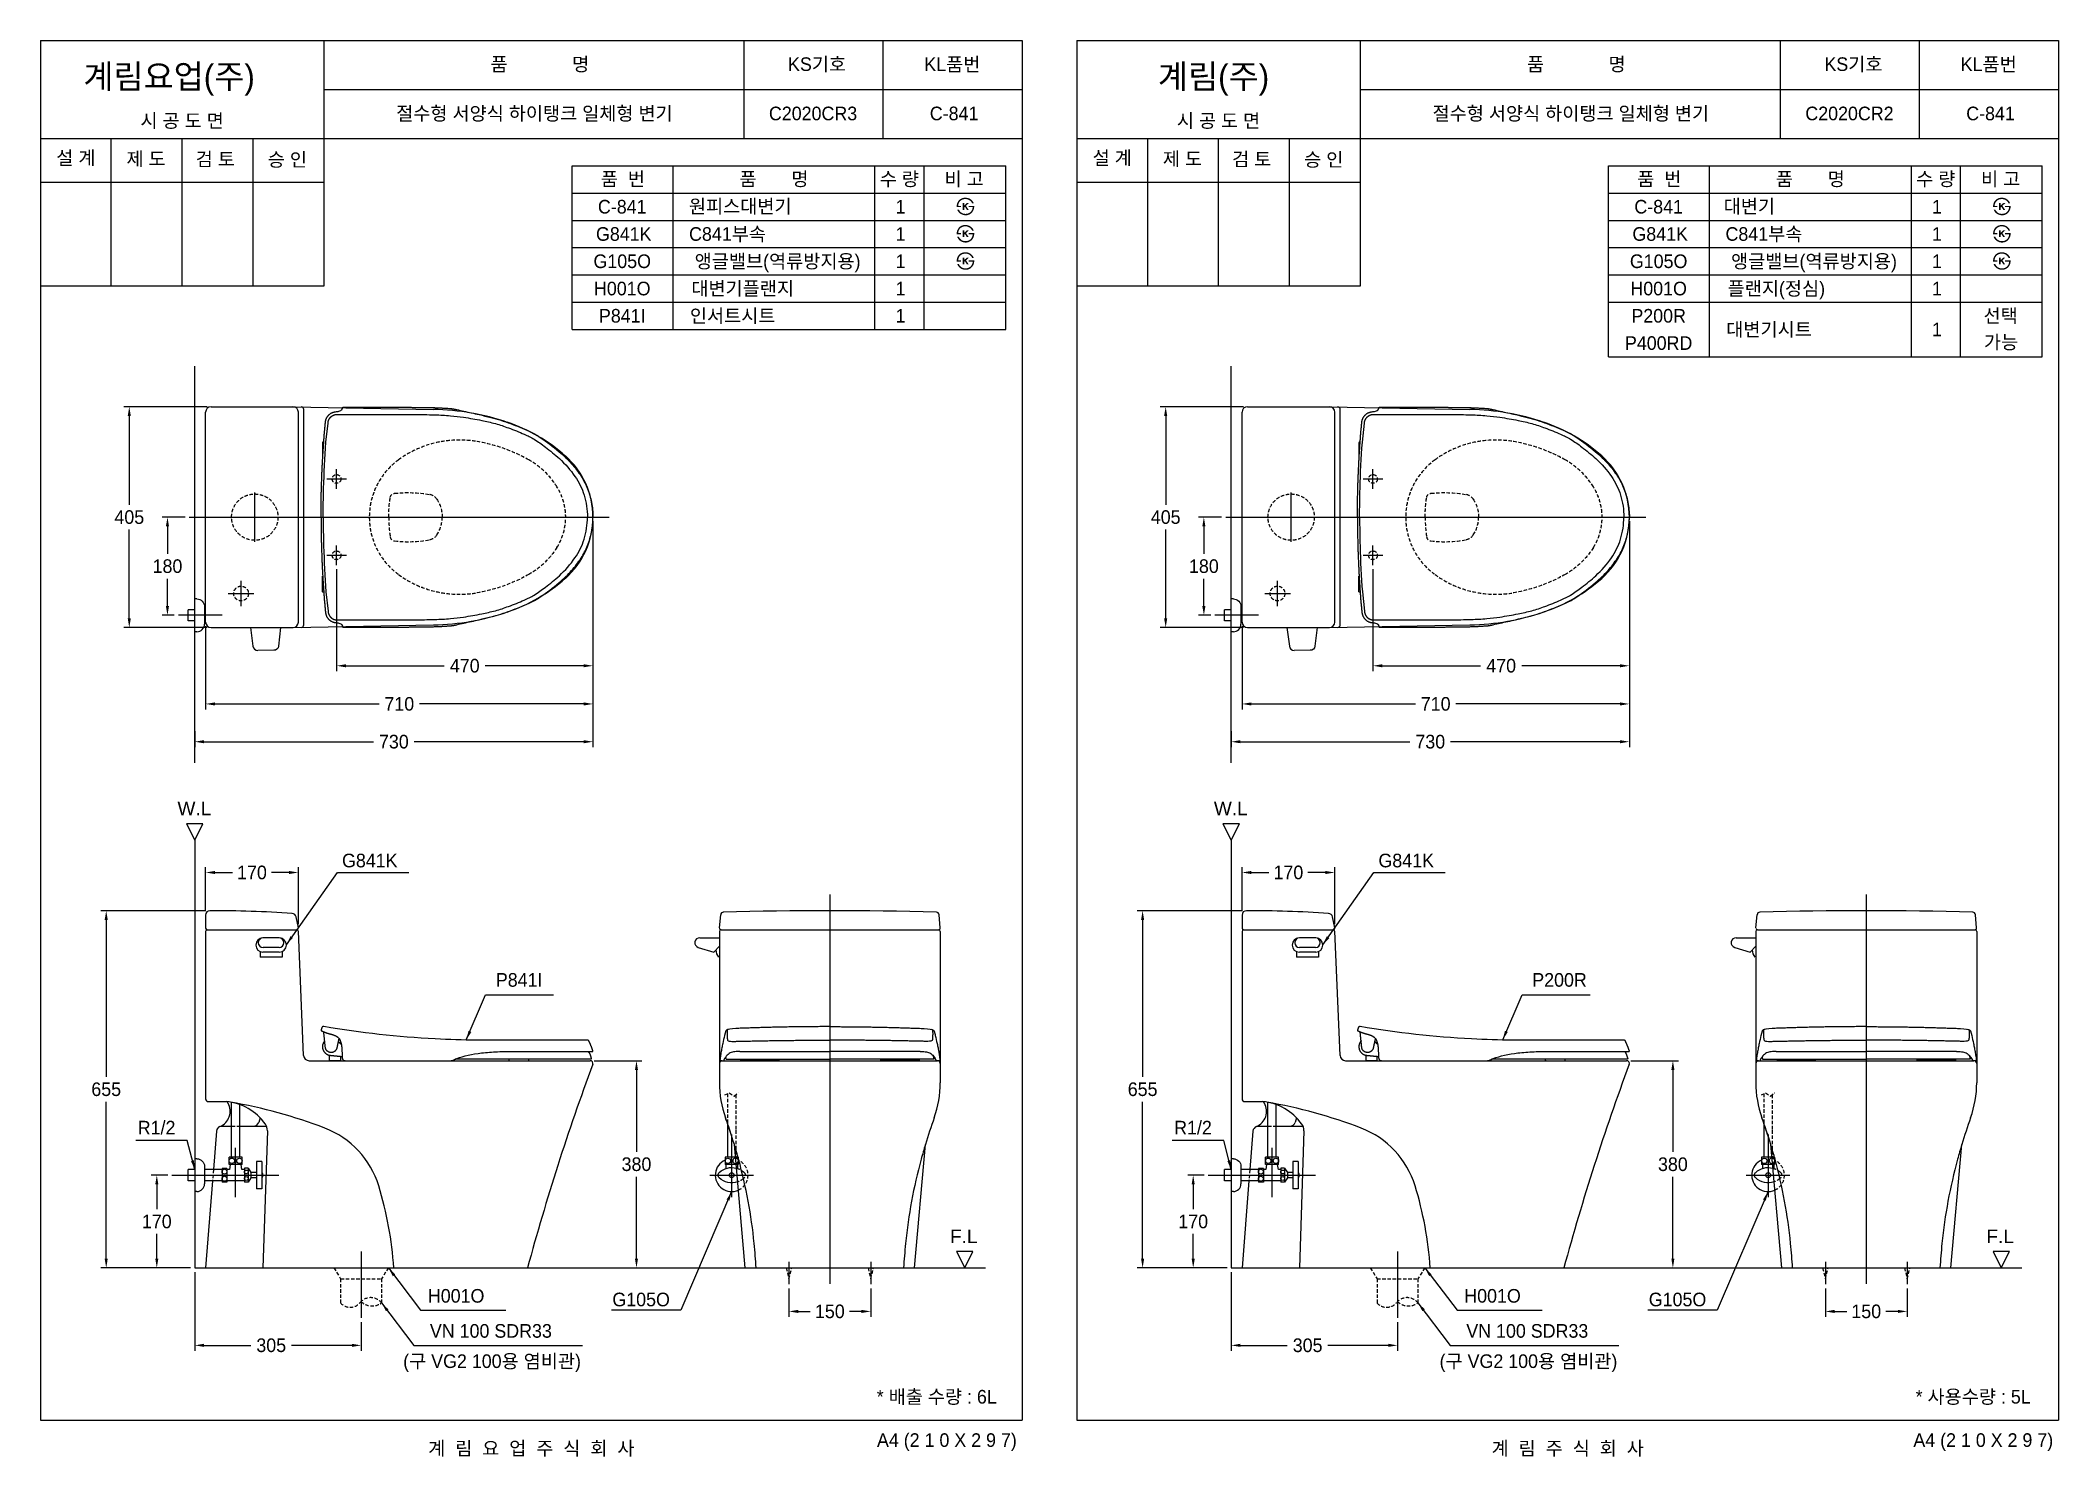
# Model space of a CAD drawing. Header units: millimetres. Extents: x 4660 to 14520, y -4429 to -1100.
# Drawn here: x 10820 to 14520, y -3697 to -1100 of the extents above; entities that cross this region are included whole.
import ezdxf
from ezdxf.enums import TextEntityAlignment as Align
from ezdxf.lldxf.tags import DXFTag

# ---------------------------------------------------------------- set-up
doc = ezdxf.new("R2010")
doc.units = ezdxf.units.MM
doc.linetypes.add('DASHED2', pattern=[9.525, 6.35, -3.175])
for name, color, linetype in [('TEXT', 7, 'Continuous'), ('내부선 및 부속', 4, 'Continuous'), ('도각라인', 255, 'Continuous'), ('외형선', 3, 'Continuous'), ('점선', 6, 'DASHED2'), ('중심선', 1, 'DASHED'), ('치수선', 7, 'Continuous')]:
    doc.layers.add(name, color=color, linetype=linetype)
doc.styles.add('____', font='')
doc.styles.add('타이틀', font='H2GTRM.TTF', dxfattribs={"height": 25})
doc.styles.get('____').set_extended_font_data('굴림')
tags = doc.linetypes.add('DASHDOT', pattern=[70, 31, -13, 13, -13]).pattern_tags.tags
tags[10:11] = [DXFTag(74, 4), DXFTag(75, 0), DXFTag(340, '0'), DXFTag(46, 0.0), DXFTag(50, 0.0), DXFTag(44, 0.0), DXFTag(45, 0.0)]
tags[8:9] = [DXFTag(74, 4), DXFTag(75, 0), DXFTag(340, '0'), DXFTag(46, 0.0), DXFTag(50, 0.0), DXFTag(44, 0.0), DXFTag(45, 0.0)]
tags[6:7] = [DXFTag(74, 4), DXFTag(75, 0), DXFTag(340, '0'), DXFTag(46, 0.0), DXFTag(50, 0.0), DXFTag(44, 0.0), DXFTag(45, 0.0)]
tags[4:5] = [DXFTag(74, 4), DXFTag(75, 0), DXFTag(340, '0'), DXFTag(46, 0.0), DXFTag(50, 0.0), DXFTag(44, 0.0), DXFTag(45, 0.0)]
tags = doc.linetypes.add('DASHED', pattern=[25.72, 12.86, -12.86]).pattern_tags.tags
tags[6:7] = [DXFTag(74, 4), DXFTag(75, 0), DXFTag(340, '0'), DXFTag(46, 0.0), DXFTag(50, 0.0), DXFTag(44, 0.0), DXFTag(45, 0.0)]
tags[4:5] = [DXFTag(74, 4), DXFTag(75, 0), DXFTag(340, '0'), DXFTag(46, 0.0), DXFTag(50, 0.0), DXFTag(44, 0.0), DXFTag(45, 0.0)]
doc.dimstyles.new('MSADIM', dxfattribs={"dimtxt": 33, "dimasz": 17, "dimexe": 10, "dimexo": 7.5, "dimgap": 10, "dimtad": 0, "dimtih": 1, "dimtoh": 1, "dimdec": 0, "dimzin": 1, "dimdsep": 46, "dimtxsty": '____', "dimcen": 11.25, "dimadec": 0, "dimazin": 0, "dimtfac": 1, "dimtdec": 0, "dimtix": 1, "dimtmove": 0, "dimatfit": 3, "dimfxl": 1, "dimtolj": 1, "dimtzin": 1, "dimarcsym": 0})

msp = doc.modelspace()

# ---------------------------------------------------------------- texts
at = {"layer": 'TEXT', "style": '타이틀'}
for s, p in [('계림요업(주)', (10898.3, -1188.1)), ('계림(주)', (12868.3, -1188.1))]:
    msp.add_text(s, height=44, dxfattribs=at).set_placement(p)
for s, p in [('품             명', (11735.3, -1143.5)), ('KS기호', (12243.4, -1143.5)), ('KL품번', (12491.4, -1143.7)), ('품             명', (13635.3, -1143.5)), ('KS기호', (14143.4, -1143.5)), ('KL품번', (14391.4, -1143.7)), ('절수형 서양식 하이탱크 일체형 변기', (11725.3, -1233.9)), ('C2020CR3', (12236.1, -1233.9)), ('C-841', (12494.7, -1233.9)), ('절수형 서양식 하이탱크 일체형 변기', (13625.3, -1233.9)), ('C2020CR2', (14136.1, -1233.9)), ('C-841', (14394.7, -1233.9)), ('시 공 도 면', (11079.4, -1247.2)), ('시 공 도 면', (12979.4, -1247.2)), ('설 계', (10884.6, -1315.3)), ('제 도', (11013.3, -1317)), ('검 토', (11140.3, -1317.6)), ('승 인', (11272.3, -1318.4)), ('설 계', (12784.6, -1315.3)), ('제 도', (12913.3, -1317)), ('검 토', (13040.3, -1317.6)), ('승 인', (13172.3, -1318.4)), ('품  번', (11887.5, -1354.1)), ('품       명', (12164.4, -1354.1)), ('수 량', (12394.3, -1354.1)), ('비 고', (12513.2, -1354.1)), ('품  번', (13787.5, -1354.1)), ('품       명', (14064.4, -1354.1)), ('수 량', (14294.3, -1354.1)), ('비 고', (14413.2, -1354.1)), ('C-841', (11886.3, -1404.9)), ('원피스대변기', (12102.6, -1404.2)), ('1', (12396.6, -1404.9)), ('C-841', (13786.3, -1404.9)), ('대변기', (13952.6, -1404.2)), ('1', (14296.6, -1404.9)), ('G841K', (11889.1, -1454.9)), ('C841부속', (12079.3, -1454.9)), ('1', (12396.6, -1454.9)), ('G841K', (13789.1, -1454.9)), ('C841부속', (13979.3, -1454.9)), ('1', (14296.6, -1454.9)), ('G105O', (11886.3, -1504.9)), ('앵글밸브(역류방지용)', (12171.1, -1504.9)), ('1', (12396.6, -1504.9)), ('G105O', (13786.3, -1504.9)), ('앵글밸브(역류방지용)', (14071.1, -1504.9)), ('1', (14296.6, -1504.9)), ('H001O', (11886.3, -1554.9)), ('대변기플랜지', (12107.1, -1554.9)), ('1', (12396.6, -1554.9)), ('H001O', (13786.3, -1554.9)), ('플랜지(정심)', (14002.1, -1554.9)), ('1', (14296.6, -1554.9)), ('인서트시트', (12088.7, -1604.9)), ('선택', (14413.3, -1604.8)), ('P841I', (11886.3, -1604.9)), ('1', (12396.6, -1604.9)), ('P200R', (13786.3, -1604.9)), ('대변기시트', (13988.7, -1629.9)), ('1', (14296.6, -1629.9)), ('P400RD', (13786.3, -1654.9)), ('가능', (14414, -1653.3)), ('* 배출 수량 : 6L', (12462.9, -3586.9)), ('* 사용수량 : 5L', (14362.9, -3586.9)), ('계  림  요  업  주  식  회  사', (11719.6, -3681.6)), ('계  림  주  식  회  사', (13619.6, -3681.6))]:
    msp.add_text(s, height=25, dxfattribs=at).set_placement(p, align=Align.MIDDLE_CENTER)
for p in [(12609.6, -3666.4), (14509.6, -3666.4)]:
    msp.add_text('A4 (2 1 0 X 2 9 7)', height=25, dxfattribs=at).set_placement(p, align=Align.MIDDLE_RIGHT)
at = {"layer": 'TEXT', "char_height": 25, "attachment_point": 1, "line_spacing_factor": 0.963855, "style": '타이틀'}
for s, insert, width in [('\\fArial;W.L', (11070.9, -2495.7), 248.993), ('\\fArial;W.L', (12970.9, -2495.7), 248.993), ('\\A1;G841K', (11372.6, -2591.2), 248.993), ('\\A1;G841K', (13272.6, -2591.2), 248.993), ('\\A1;P841I', (11654.6, -2810.1), 248.993), ('\\A1;P200R', (13554.6, -2810.1), 248.993), ('\\fArial;F.L', (12487.1, -3280.3), 248.993), ('\\fArial;F.L', (14387.1, -3280.3), 248.993), ('\\A1; G105O', (11859.1, -3396.1), 248.993), ('\\A1; G105O', (13759.1, -3396.1), 248.993), ('\\A1;VN 100 SDR33', (11533.7, -3453.7), 379.657), ('\\A1;VN 100 SDR33', (13433.7, -3453.7), 379.657), ('\\A1;(구 VG2 100{\\fGulim|b0|i0|c129|p50;용 염비관)}', (11484.7, -3509.2), 379.657), ('\\A1;(구 VG2 100{\\fGulim|b0|i0|c129|p50;용 염비관)}', (13384.7, -3509.2), 379.657)]:
    msp.add_mtext(s, dxfattribs=dict(at, insert=insert, width=width))
at = {"layer": '치수선', "linetype": 'Continuous', "char_height": 25, "attachment_point": 1, "line_spacing_factor": 0.963855, "style": '타이틀'}
for s, insert, width in [('\\A1;R1/2', (10998.1, -3081), 248.993), ('\\A1;R1/2', (12898.1, -3081), 248.993), ('\\A1; H001O', (11520.9, -3389.4), 361.787), ('\\A1; H001O', (13420.9, -3389.4), 361.787)]:
    msp.add_mtext(s, dxfattribs=dict(at, insert=insert, width=width))

# ---------------------------------------------------------------- blocks, each defined once
blk = doc.blocks.new('*D47')
at = {"layer": '치수선', "color": 0, "linetype": 'Continuous', "lineweight": -2, "transparency": 16777216}
for p, q in [((11122.5, -2696.2), (11122.5, -2615.7)), ((11139.5, -2625.7), (11171.6, -2625.7)), ((11275.5, -2625.7), (11243.4, -2625.7)), ((11292.5, -2720.2), (11292.5, -2615.7))]:
    blk.add_line(p, q, dxfattribs=at)
at = {"layer": '치수선', "color": 0, "linetype": 'Continuous', "transparency": 16777216}
for points in [[(11139.5, -2622.8), (11139.5, -2628.5), (11122.5, -2625.7)], [(11275.5, -2622.8), (11275.5, -2628.5), (11292.5, -2625.7)]]:
    blk.add_solid(points, dxfattribs=at)
at = {"layer": '치수선', "color": 0, "linetype": 'Continuous', "transparency": 16777216, "insert": (11207.5, -2625.7), "char_height": 25, "attachment_point": 5, "style": '____'}
blk.add_mtext('\\A1;170', dxfattribs=at)
blk = doc.blocks.new('*D48')
at = {"layer": '치수선', "color": 0, "linetype": 'Continuous', "lineweight": -2, "transparency": 16777216}
for p, q in [((11832.6, -1981.6), (11832.6, -2256.6)), ((11362.6, -2069.6), (11362.6, -2256.6)), ((11379.6, -2246.6), (11559.9, -2246.6)), ((11815.6, -2246.6), (11635.2, -2246.6))]:
    blk.add_line(p, q, dxfattribs=at)
at = {"layer": '치수선', "color": 0, "linetype": 'Continuous', "transparency": 16777216}
for points in [[(11379.6, -2243.8), (11379.6, -2249.4), (11362.6, -2246.6)], [(11815.6, -2243.8), (11815.6, -2249.4), (11832.6, -2246.6)]]:
    blk.add_solid(points, dxfattribs=at)
at = {"layer": '치수선', "color": 0, "linetype": 'Continuous', "transparency": 16777216, "insert": (11597.6, -2246.6), "char_height": 25, "attachment_point": 5, "style": '____'}
blk.add_mtext('\\A1;470', dxfattribs=at)
blk = doc.blocks.new('*D49')
at = {"layer": '치수선', "color": 0, "linetype": 'Continuous', "lineweight": -2, "transparency": 16777216}
for p, q in [((11832.6, -1981.6), (11832.6, -2326.6)), ((11122.6, -2174.1), (11122.6, -2326.6)), ((11139.6, -2316.6), (11440.4, -2316.6)), ((11815.6, -2316.6), (11514.7, -2316.6))]:
    blk.add_line(p, q, dxfattribs=at)
at = {"layer": '치수선', "color": 0, "linetype": 'Continuous', "transparency": 16777216}
for points in [[(11139.6, -2313.8), (11139.6, -2319.4), (11122.6, -2316.6)], [(11815.6, -2313.8), (11815.6, -2319.4), (11832.6, -2316.6)]]:
    blk.add_solid(points, dxfattribs=at)
at = {"layer": '치수선', "color": 0, "linetype": 'Continuous', "transparency": 16777216, "insert": (11477.6, -2316.6), "char_height": 25, "attachment_point": 5, "style": '____'}
blk.add_mtext('\\A1;710', dxfattribs=at)
blk = doc.blocks.new('*D50')
at = {"layer": '치수선', "color": 0, "linetype": 'Continuous', "lineweight": -2, "transparency": 16777216}
for p, q in [((11125.1, -1771.6), (10972.6, -1771.6)), ((10982.6, -1788.6), (10982.6, -1951.3)), ((10982.6, -2159.6), (10982.6, -1996.9)), ((11125.1, -2176.6), (10972.6, -2176.6))]:
    blk.add_line(p, q, dxfattribs=at)
at = {"layer": '치수선', "color": 0, "linetype": 'Continuous', "transparency": 16777216}
for points in [[(10979.7, -1788.6), (10985.4, -1788.6), (10982.6, -1771.6)], [(10979.7, -2159.6), (10985.4, -2159.6), (10982.6, -2176.6)]]:
    blk.add_solid(points, dxfattribs=at)
at = {"layer": '치수선', "color": 0, "linetype": 'Continuous', "transparency": 16777216, "insert": (10982.6, -1974.1), "char_height": 25, "attachment_point": 5, "style": '____'}
blk.add_mtext('\\A1;405', dxfattribs=at)
blk = doc.blocks.new('*D51')
at = {"layer": '치수선', "color": 0, "linetype": 'Continuous', "lineweight": -2, "transparency": 16777216}
for p, q in [((11085.1, -1974.1), (11042.6, -1974.1)), ((11052.6, -1991.1), (11052.6, -2041.3)), ((11052.6, -2137.1), (11052.6, -2087)), ((11065.1, -2154.1), (11042.6, -2154.1))]:
    blk.add_line(p, q, dxfattribs=at)
at = {"layer": '치수선', "color": 0, "linetype": 'Continuous', "transparency": 16777216}
for points in [[(11049.7, -1991.1), (11055.4, -1991.1), (11052.6, -1974.1)], [(11049.7, -2137.1), (11055.4, -2137.1), (11052.6, -2154.1)]]:
    blk.add_solid(points, dxfattribs=at)
at = {"layer": '치수선', "color": 0, "linetype": 'Continuous', "transparency": 16777216, "insert": (11052.6, -2064.1), "char_height": 25, "attachment_point": 5, "style": '____'}
blk.add_mtext('\\A1;180', dxfattribs=at)
blk = doc.blocks.new('*D52')
at = {"layer": '치수선', "color": 0, "linetype": 'Continuous', "lineweight": -2, "transparency": 16777216}
for p, q in [((11123, -2695.7), (10930.3, -2695.7)), ((10940.3, -2712.7), (10940.3, -3000.3)), ((10940.3, -3333.7), (10940.3, -3046)), ((11095.1, -3350.7), (10930.3, -3350.7))]:
    blk.add_line(p, q, dxfattribs=at)
at = {"layer": '치수선', "color": 0, "linetype": 'Continuous', "transparency": 16777216}
for points in [[(10937.4, -2712.7), (10943.1, -2712.7), (10940.3, -2695.7)], [(10937.4, -3333.7), (10943.1, -3333.7), (10940.3, -3350.7)]]:
    blk.add_solid(points, dxfattribs=at)
at = {"layer": '치수선', "color": 0, "linetype": 'Continuous', "transparency": 16777216, "insert": (10940.3, -3023.2), "char_height": 25, "attachment_point": 5, "style": '____'}
blk.add_mtext('\\A1;655', dxfattribs=at)
blk = doc.blocks.new('*D46')
at = {"layer": '치수선', "color": 0, "linetype": 'Continuous', "lineweight": -2, "transparency": 16777216}
for p, q in [((11832.6, -2254.1), (11832.6, -2395.9)), ((11102.6, -2366.8), (11102.6, -2395.9)), ((11119.6, -2385.9), (11430.4, -2385.9)), ((11815.6, -2385.9), (11504.7, -2385.9))]:
    blk.add_line(p, q, dxfattribs=at)
at = {"layer": '치수선', "color": 0, "linetype": 'Continuous', "transparency": 16777216}
for points in [[(11119.6, -2383), (11119.6, -2388.7), (11102.6, -2385.9)], [(11815.6, -2383), (11815.6, -2388.7), (11832.6, -2385.9)]]:
    blk.add_solid(points, dxfattribs=at)
at = {"layer": '치수선', "color": 0, "linetype": 'Continuous', "transparency": 16777216, "insert": (11467.6, -2385.9), "char_height": 25, "attachment_point": 5, "style": '____'}
blk.add_mtext('\\A1;730', dxfattribs=at)
blk = doc.blocks.new('*D54')
at = {"layer": '치수선', "color": 0, "linetype": 'Continuous', "lineweight": -2, "transparency": 16777216}
for p, q in [((11102.6, -3358.2), (11102.6, -3502.7)), ((11407.6, -3449.9), (11407.6, -3502.7)), ((11119.6, -3492.7), (11205.5, -3492.7)), ((11390.6, -3492.7), (11280.1, -3492.7))]:
    blk.add_line(p, q, dxfattribs=at)
at = {"layer": '치수선', "color": 0, "linetype": 'Continuous', "transparency": 16777216}
for points in [[(11119.6, -3489.8), (11119.6, -3495.5), (11102.6, -3492.7)], [(11390.6, -3489.8), (11390.6, -3495.5), (11407.6, -3492.7)]]:
    blk.add_solid(points, dxfattribs=at)
at = {"layer": '치수선', "color": 0, "linetype": 'Continuous', "transparency": 16777216, "insert": (11242.8, -3492.7), "char_height": 25, "attachment_point": 5, "style": '____'}
blk.add_mtext('\\A1;305', dxfattribs=at)
blk = doc.blocks.new('*D55')
at = {"layer": '치수선', "color": 0, "linetype": 'Continuous', "lineweight": -2, "transparency": 16777216}
for p, q in [((11053.1, -3180.7), (11023, -3180.7)), ((11033, -3197.7), (11033, -3242.8)), ((11033, -3333.7), (11033, -3288.5)), ((11095.1, -3350.7), (11023, -3350.7))]:
    blk.add_line(p, q, dxfattribs=at)
at = {"layer": '치수선', "color": 0, "linetype": 'Continuous', "transparency": 16777216}
for points in [[(11030.2, -3197.7), (11035.9, -3197.7), (11033, -3180.7)], [(11030.2, -3333.7), (11035.9, -3333.7), (11033, -3350.7)]]:
    blk.add_solid(points, dxfattribs=at)
at = {"layer": '치수선', "color": 0, "linetype": 'Continuous', "transparency": 16777216, "insert": (11033, -3265.7), "char_height": 25, "attachment_point": 5, "style": '____'}
blk.add_mtext('\\A1;170', dxfattribs=at)
blk = doc.blocks.new('*D56')
at = {"layer": '치수선', "color": 0, "linetype": 'Continuous', "lineweight": -2, "transparency": 16777216}
for p, q in [((11835.1, -2970.7), (11922.4, -2970.7)), ((11912.4, -2987.7), (11912.4, -3137.8)), ((11912.4, -3333.7), (11912.4, -3183.5)), ((11720.1, -3350.7), (11922.4, -3350.7))]:
    blk.add_line(p, q, dxfattribs=at)
at = {"layer": '치수선', "color": 0, "linetype": 'Continuous', "transparency": 16777216}
for points in [[(11909.6, -2987.7), (11915.2, -2987.7), (11912.4, -2970.7)], [(11909.6, -3333.7), (11915.2, -3333.7), (11912.4, -3350.7)]]:
    blk.add_solid(points, dxfattribs=at)
at = {"layer": '치수선', "color": 0, "linetype": 'Continuous', "transparency": 16777216, "insert": (11912.4, -3160.7), "char_height": 25, "attachment_point": 5, "style": '____'}
blk.add_mtext('\\A1;380', dxfattribs=at)
blk = doc.blocks.new('*D53')
at = {"layer": '치수선', "color": 0, "linetype": 'Continuous', "lineweight": -2, "transparency": 16777216}
for p, q in [((12191.9, -3388.2), (12191.9, -3440.5)), ((12341.9, -3388.2), (12341.9, -3440.5)), ((12208.9, -3430.5), (12231, -3430.5)), ((12324.9, -3430.5), (12302.8, -3430.5))]:
    blk.add_line(p, q, dxfattribs=at)
at = {"layer": '치수선', "color": 0, "linetype": 'Continuous', "transparency": 16777216}
for points in [[(12208.9, -3427.6), (12208.9, -3433.3), (12191.9, -3430.5)], [(12324.9, -3427.6), (12324.9, -3433.3), (12341.9, -3430.5)]]:
    blk.add_solid(points, dxfattribs=at)
at = {"layer": '치수선', "color": 0, "linetype": 'Continuous', "transparency": 16777216, "insert": (12266.9, -3430.5), "char_height": 25, "attachment_point": 5, "style": '____'}
blk.add_mtext('\\A1;150', dxfattribs=at)
blk = doc.blocks.new('*D61')
at = {"layer": '치수선', "color": 0, "linetype": 'Continuous', "lineweight": -2, "transparency": 16777216}
for p, q in [((13022.5, -2696.2), (13022.5, -2615.7)), ((13039.5, -2625.7), (13071.6, -2625.7)), ((13175.5, -2625.7), (13143.4, -2625.7)), ((13192.5, -2720.2), (13192.5, -2615.7))]:
    blk.add_line(p, q, dxfattribs=at)
at = {"layer": '치수선', "color": 0, "linetype": 'Continuous', "transparency": 16777216}
for points in [[(13039.5, -2622.8), (13039.5, -2628.5), (13022.5, -2625.7)], [(13175.5, -2622.8), (13175.5, -2628.5), (13192.5, -2625.7)]]:
    blk.add_solid(points, dxfattribs=at)
at = {"layer": '치수선', "color": 0, "linetype": 'Continuous', "transparency": 16777216, "insert": (13107.5, -2625.7), "char_height": 25, "attachment_point": 5, "style": '____'}
blk.add_mtext('\\A1;170', dxfattribs=at)
blk = doc.blocks.new('*D62')
at = {"layer": '치수선', "color": 0, "linetype": 'Continuous', "lineweight": -2, "transparency": 16777216}
for p, q in [((13732.6, -1981.6), (13732.6, -2256.6)), ((13262.6, -2069.6), (13262.6, -2256.6)), ((13279.6, -2246.6), (13459.9, -2246.6)), ((13715.6, -2246.6), (13535.2, -2246.6))]:
    blk.add_line(p, q, dxfattribs=at)
at = {"layer": '치수선', "color": 0, "linetype": 'Continuous', "transparency": 16777216}
for points in [[(13279.6, -2243.8), (13279.6, -2249.4), (13262.6, -2246.6)], [(13715.6, -2243.8), (13715.6, -2249.4), (13732.6, -2246.6)]]:
    blk.add_solid(points, dxfattribs=at)
at = {"layer": '치수선', "color": 0, "linetype": 'Continuous', "transparency": 16777216, "insert": (13497.6, -2246.6), "char_height": 25, "attachment_point": 5, "style": '____'}
blk.add_mtext('\\A1;470', dxfattribs=at)
blk = doc.blocks.new('*D63')
at = {"layer": '치수선', "color": 0, "linetype": 'Continuous', "lineweight": -2, "transparency": 16777216}
for p, q in [((13732.6, -1981.6), (13732.6, -2326.6)), ((13022.6, -2174.1), (13022.6, -2326.6)), ((13039.6, -2316.6), (13340.4, -2316.6)), ((13715.6, -2316.6), (13414.7, -2316.6))]:
    blk.add_line(p, q, dxfattribs=at)
at = {"layer": '치수선', "color": 0, "linetype": 'Continuous', "transparency": 16777216}
for points in [[(13039.6, -2313.8), (13039.6, -2319.4), (13022.6, -2316.6)], [(13715.6, -2313.8), (13715.6, -2319.4), (13732.6, -2316.6)]]:
    blk.add_solid(points, dxfattribs=at)
at = {"layer": '치수선', "color": 0, "linetype": 'Continuous', "transparency": 16777216, "insert": (13377.6, -2316.6), "char_height": 25, "attachment_point": 5, "style": '____'}
blk.add_mtext('\\A1;710', dxfattribs=at)
blk = doc.blocks.new('*D64')
at = {"layer": '치수선', "color": 0, "linetype": 'Continuous', "lineweight": -2, "transparency": 16777216}
for p, q in [((13025.1, -1771.6), (12872.6, -1771.6)), ((12882.6, -1788.6), (12882.6, -1951.3)), ((12882.6, -2159.6), (12882.6, -1996.9)), ((13025.1, -2176.6), (12872.6, -2176.6))]:
    blk.add_line(p, q, dxfattribs=at)
at = {"layer": '치수선', "color": 0, "linetype": 'Continuous', "transparency": 16777216}
for points in [[(12879.7, -1788.6), (12885.4, -1788.6), (12882.6, -1771.6)], [(12879.7, -2159.6), (12885.4, -2159.6), (12882.6, -2176.6)]]:
    blk.add_solid(points, dxfattribs=at)
at = {"layer": '치수선', "color": 0, "linetype": 'Continuous', "transparency": 16777216, "insert": (12882.6, -1974.1), "char_height": 25, "attachment_point": 5, "style": '____'}
blk.add_mtext('\\A1;405', dxfattribs=at)
blk = doc.blocks.new('*D65')
at = {"layer": '치수선', "color": 0, "linetype": 'Continuous', "lineweight": -2, "transparency": 16777216}
for p, q in [((12985.1, -1974.1), (12942.6, -1974.1)), ((12952.6, -1991.1), (12952.6, -2041.3)), ((12952.6, -2137.1), (12952.6, -2087)), ((12965.1, -2154.1), (12942.6, -2154.1))]:
    blk.add_line(p, q, dxfattribs=at)
at = {"layer": '치수선', "color": 0, "linetype": 'Continuous', "transparency": 16777216}
for points in [[(12949.7, -1991.1), (12955.4, -1991.1), (12952.6, -1974.1)], [(12949.7, -2137.1), (12955.4, -2137.1), (12952.6, -2154.1)]]:
    blk.add_solid(points, dxfattribs=at)
at = {"layer": '치수선', "color": 0, "linetype": 'Continuous', "transparency": 16777216, "insert": (12952.6, -2064.1), "char_height": 25, "attachment_point": 5, "style": '____'}
blk.add_mtext('\\A1;180', dxfattribs=at)
blk = doc.blocks.new('*D66')
at = {"layer": '치수선', "color": 0, "linetype": 'Continuous', "lineweight": -2, "transparency": 16777216}
for p, q in [((13023, -2695.7), (12830.3, -2695.7)), ((12840.3, -2712.7), (12840.3, -3000.3)), ((12840.3, -3333.7), (12840.3, -3046)), ((12995.1, -3350.7), (12830.3, -3350.7))]:
    blk.add_line(p, q, dxfattribs=at)
at = {"layer": '치수선', "color": 0, "linetype": 'Continuous', "transparency": 16777216}
for points in [[(12837.4, -2712.7), (12843.1, -2712.7), (12840.3, -2695.7)], [(12837.4, -3333.7), (12843.1, -3333.7), (12840.3, -3350.7)]]:
    blk.add_solid(points, dxfattribs=at)
at = {"layer": '치수선', "color": 0, "linetype": 'Continuous', "transparency": 16777216, "insert": (12840.3, -3023.2), "char_height": 25, "attachment_point": 5, "style": '____'}
blk.add_mtext('\\A1;655', dxfattribs=at)
blk = doc.blocks.new('*D67')
at = {"layer": '치수선', "color": 0, "linetype": 'Continuous', "lineweight": -2, "transparency": 16777216}
for p, q in [((13732.6, -2254.1), (13732.6, -2395.9)), ((13002.6, -2366.8), (13002.6, -2395.9)), ((13019.6, -2385.9), (13330.4, -2385.9)), ((13715.6, -2385.9), (13404.7, -2385.9))]:
    blk.add_line(p, q, dxfattribs=at)
at = {"layer": '치수선', "color": 0, "linetype": 'Continuous', "transparency": 16777216}
for points in [[(13019.6, -2383), (13019.6, -2388.7), (13002.6, -2385.9)], [(13715.6, -2383), (13715.6, -2388.7), (13732.6, -2385.9)]]:
    blk.add_solid(points, dxfattribs=at)
at = {"layer": '치수선', "color": 0, "linetype": 'Continuous', "transparency": 16777216, "insert": (13367.6, -2385.9), "char_height": 25, "attachment_point": 5, "style": '____'}
blk.add_mtext('\\A1;730', dxfattribs=at)
blk = doc.blocks.new('*D57')
at = {"layer": '치수선', "color": 0, "linetype": 'Continuous', "lineweight": -2, "transparency": 16777216}
for p, q in [((13002.6, -3358.2), (13002.6, -3502.7)), ((13307.6, -3449.9), (13307.6, -3502.7)), ((13019.6, -3492.7), (13105.5, -3492.7)), ((13290.6, -3492.7), (13180.1, -3492.7))]:
    blk.add_line(p, q, dxfattribs=at)
at = {"layer": '치수선', "color": 0, "linetype": 'Continuous', "transparency": 16777216}
for points in [[(13019.6, -3489.8), (13019.6, -3495.5), (13002.6, -3492.7)], [(13290.6, -3489.8), (13290.6, -3495.5), (13307.6, -3492.7)]]:
    blk.add_solid(points, dxfattribs=at)
at = {"layer": '치수선', "color": 0, "linetype": 'Continuous', "transparency": 16777216, "insert": (13142.8, -3492.7), "char_height": 25, "attachment_point": 5, "style": '____'}
blk.add_mtext('\\A1;305', dxfattribs=at)
blk = doc.blocks.new('*D58')
at = {"layer": '치수선', "color": 0, "linetype": 'Continuous', "lineweight": -2, "transparency": 16777216}
for p, q in [((12953.1, -3180.7), (12923, -3180.7)), ((12933, -3197.7), (12933, -3242.8)), ((12933, -3333.7), (12933, -3288.5)), ((12995.1, -3350.7), (12923, -3350.7))]:
    blk.add_line(p, q, dxfattribs=at)
at = {"layer": '치수선', "color": 0, "linetype": 'Continuous', "transparency": 16777216}
for points in [[(12930.2, -3197.7), (12935.9, -3197.7), (12933, -3180.7)], [(12930.2, -3333.7), (12935.9, -3333.7), (12933, -3350.7)]]:
    blk.add_solid(points, dxfattribs=at)
at = {"layer": '치수선', "color": 0, "linetype": 'Continuous', "transparency": 16777216, "insert": (12933, -3265.7), "char_height": 25, "attachment_point": 5, "style": '____'}
blk.add_mtext('\\A1;170', dxfattribs=at)
blk = doc.blocks.new('*D59')
at = {"layer": '치수선', "color": 0, "linetype": 'Continuous', "lineweight": -2, "transparency": 16777216}
for p, q in [((13735.1, -2970.7), (13822.4, -2970.7)), ((13812.4, -2987.7), (13812.4, -3137.8)), ((13812.4, -3333.7), (13812.4, -3183.5)), ((13620.1, -3350.7), (13822.4, -3350.7))]:
    blk.add_line(p, q, dxfattribs=at)
at = {"layer": '치수선', "color": 0, "linetype": 'Continuous', "transparency": 16777216}
for points in [[(13809.6, -2987.7), (13815.2, -2987.7), (13812.4, -2970.7)], [(13809.6, -3333.7), (13815.2, -3333.7), (13812.4, -3350.7)]]:
    blk.add_solid(points, dxfattribs=at)
at = {"layer": '치수선', "color": 0, "linetype": 'Continuous', "transparency": 16777216, "insert": (13812.4, -3160.7), "char_height": 25, "attachment_point": 5, "style": '____'}
blk.add_mtext('\\A1;380', dxfattribs=at)
blk = doc.blocks.new('*D60')
at = {"layer": '치수선', "color": 0, "linetype": 'Continuous', "lineweight": -2, "transparency": 16777216}
for p, q in [((14091.9, -3388.2), (14091.9, -3440.5)), ((14241.9, -3388.2), (14241.9, -3440.5)), ((14108.9, -3430.5), (14131, -3430.5)), ((14224.9, -3430.5), (14202.8, -3430.5))]:
    blk.add_line(p, q, dxfattribs=at)
at = {"layer": '치수선', "color": 0, "linetype": 'Continuous', "transparency": 16777216}
for points in [[(14108.9, -3427.6), (14108.9, -3433.3), (14091.9, -3430.5)], [(14224.9, -3427.6), (14224.9, -3433.3), (14241.9, -3430.5)]]:
    blk.add_solid(points, dxfattribs=at)
at = {"layer": '치수선', "color": 0, "linetype": 'Continuous', "transparency": 16777216, "insert": (14166.9, -3430.5), "char_height": 25, "attachment_point": 5, "style": '____'}
blk.add_mtext('\\A1;150', dxfattribs=at)

# ---------------------------------------------------------------- dimensions: what is measured, and where the dimension line sits
at = {"layer": '치수선', "linetype": 'Continuous'}
for base, p1, p2, picture, middle in [((10982.6, -2176.6), (11132.6, -1771.6), (11132.6, -2176.6), '*D50', (10982.6, -1974.1)), ((12882.6, -2176.6), (13032.6, -1771.6), (13032.6, -2176.6), '*D64', (12882.6, -1974.1)), ((11052.6, -2154.1), (11092.6, -1974.1), (11072.6, -2154.1), '*D51', (11052.6, -2064.1)), ((12952.6, -2154.1), (12992.6, -1974.1), (12972.6, -2154.1), '*D65', (12952.6, -2064.1)), ((10940.3, -2695.7), (11102.6, -3350.7), (11130.5, -2695.7), '*D52', (10940.3, -3023.2)), ((12840.3, -2695.7), (13002.6, -3350.7), (13030.5, -2695.7), '*D66', (12840.3, -3023.2)), ((11033, -3350.7), (11060.6, -3180.7), (11102.6, -3350.7), '*D55', (11033, -3265.7)), ((12933, -3350.7), (12960.6, -3180.7), (13002.6, -3350.7), '*D58', (12933, -3265.7))]:
    dim = msp.add_linear_dim(base=base, p1=p1, p2=p2, angle=90, dimstyle='MSADIM', override={"dimtxt": 25}, dxfattribs=at)
    dim.commit()
    dim.dimension.update_dxf_attribs({"geometry": picture, "text_midpoint": middle})
for base, p1, p2, picture, middle in [((11832.6, -2316.6), (11122.6, -2166.6), (11832.6, -1974.1), '*D49', (11477.6, -2316.6)), ((11832.6, -2246.6), (11362.6, -2062.1), (11832.6, -1974.1), '*D48', (11597.6, -2246.6)), ((13732.6, -2316.6), (13022.6, -2166.6), (13732.6, -1974.1), '*D63', (13377.6, -2316.6)), ((13732.6, -2246.6), (13262.6, -2062.1), (13732.6, -1974.1), '*D62', (13497.6, -2246.6)), ((11102.6, -2385.9), (11832.6, -2246.6), (11102.6, -2359.3), '*D46', (11467.6, -2385.9)), ((13002.6, -2385.9), (13732.6, -2246.6), (13002.6, -2359.3), '*D67', (13367.6, -2385.9)), ((11292.5, -2625.7), (11122.5, -2703.7), (11292.5, -2727.7), '*D47', (11207.5, -2625.7)), ((13192.5, -2625.7), (13022.5, -2703.7), (13192.5, -2727.7), '*D61', (13107.5, -2625.7)), ((12341.9, -3430.5), (12191.9, -3380.7), (12341.9, -3380.7), '*D53', (12266.9, -3430.5)), ((14241.9, -3430.5), (14091.9, -3380.7), (14241.9, -3380.7), '*D60', (14166.9, -3430.5))]:
    dim = msp.add_linear_dim(base=base, p1=p1, p2=p2, dimstyle='MSADIM', override={"dimtxt": 25}, dxfattribs=at)
    dim.commit()
    dim.dimension.update_dxf_attribs({"geometry": picture, "text_midpoint": middle})
for base, p1, p2, picture, middle in [((11912.4, -3350.7), (11827.6, -2970.7), (11712.6, -3350.7), '*D56', (11912.4, -3160.7)), ((13812.4, -3350.7), (13727.6, -2970.7), (13612.6, -3350.7), '*D59', (13812.4, -3160.7))]:
    dim = msp.add_linear_dim(base=base, p1=p1, p2=p2, angle=90, dimstyle='MSADIM', override={"dimtxt": 25}, dxfattribs=at)
    dim.commit()
    dim.dimension.update_dxf_attribs({"geometry": picture, "text_midpoint": middle, "dimtype": 160})
for base, p1, p2, picture, middle in [((11407.6, -3492.7), (11102.6, -3350.7), (11407.6, -3442.4), '*D54', (11242.8, -3492.7)), ((13307.6, -3492.7), (13002.6, -3350.7), (13307.6, -3442.4), '*D57', (13142.8, -3492.7))]:
    dim = msp.add_linear_dim(base=base, p1=p1, p2=p2, dimstyle='MSADIM', override={"dimtxt": 25}, dxfattribs=at)
    dim.commit()
    dim.dimension.update_dxf_attribs({"geometry": picture, "text_midpoint": middle, "dimtype": 160})

# ---------------------------------------------------------------- hatches: boundary and pattern name
at = {"layer": 'TEXT'}
for points in [[(12499.4, -1405.7), (12499.4, -1405.3), (12499.4, -1404.9), (12499.4, -1404.5), (12499.4, -1404), (12499.4, -1403.6), (12499.4, -1403.2), (12499.5, -1402.8), (12499.5, -1402.4), (12499.6, -1402.1), (12499.6, -1401.7), (12499.7, -1401.3), (12499.8, -1400.9), (12499.8, -1400.5), (12499.9, -1400.1), (12500, -1399.7), (12500.1, -1399.3), (12500.3, -1398.9), (12500.4, -1398.6), (12500.5, -1398.2), (12500.7, -1397.8), (12500.8, -1397.5), (12501, -1397.1), (12501.2, -1396.8), (12501.3, -1396.4), (12501.5, -1396.1), (12501.7, -1395.7), (12501.9, -1395.4), (12502.1, -1395.1), (12502.4, -1394.8), (12502.6, -1394.5), (12502.8, -1394.2), (12503.3, -1393.5), (12503.6, -1393.2), (12503.9, -1392.9), (12504.2, -1392.6), (12504.4, -1392.4), (12504.7, -1392.1), (12505, -1391.8), (12505.4, -1391.6), (12505.7, -1391.3), (12506, -1391.1), (12506.3, -1390.9), (12506.7, -1390.7), (12507, -1390.5), (12507.4, -1390.3), (12507.7, -1390.1), (12508.1, -1389.9), (12508.5, -1389.7), (12508.9, -1389.6), (12509.3, -1389.4), (12509.7, -1389.3), (12510.2, -1389.1), (12510.6, -1389), (12511, -1388.9), (12511.5, -1388.8), (12511.9, -1388.7), (12512.4, -1388.6), (12512.9, -1388.5), (12513.3, -1388.5), (12513.8, -1388.4), (12514.3, -1388.4), (12514.8, -1388.4), (12515.3, -1388.4), (12516, -1388.4), (12516.4, -1388.4), (12516.8, -1388.4), (12517.1, -1388.5), (12517.5, -1388.5), (12517.9, -1388.6), (12518.2, -1388.6), (12518.6, -1388.7), (12518.9, -1388.7), (12519.3, -1388.8), (12519.6, -1388.9), (12519.9, -1389), (12520.3, -1389.1), (12520.6, -1389.2), (12520.9, -1389.3), (12521.3, -1389.4), (12521.6, -1389.5), (12521.9, -1389.6), (12522.2, -1389.7), (12522.5, -1389.9), (12522.8, -1390), (12523.1, -1390.2), (12523.4, -1390.3), (12523.7, -1390.5), (12524, -1390.6), (12524.3, -1390.8), (12524.5, -1391), (12524.8, -1391.2), (12525.1, -1391.4), (12525.4, -1391.6), (12525.6, -1391.8), (12526, -1392.1), (12526.5, -1392.5), (12526.8, -1392.9), (12527.2, -1393.2), (12527.6, -1393.6), (12528, -1394), (12528.3, -1394.5), (12528.6, -1394.9), (12529, -1395.4), (12529.3, -1395.8), (12529.6, -1396.3), (12529.8, -1396.8), (12530.1, -1397.3), (12530.4, -1397.9), (12530.6, -1398.4), (12530.8, -1398.9), (12530.8, -1398.9), (12527.7, -1398.9), (12527.7, -1398.9), (12527.7, -1398.8), (12527.6, -1398.6), (12527.5, -1398.4), (12527.5, -1398.2), (12527.4, -1398.1), (12527.3, -1397.9), (12527.2, -1397.7), (12527.1, -1397.6), (12527.1, -1397.4), (12527, -1397.2), (12526.9, -1397.1), (12526.8, -1396.9), (12526.6, -1396.7), (12526.5, -1396.6), (12526.4, -1396.4), (12526.3, -1396.2), (12526.2, -1396.1), (12526.1, -1395.9), (12525.8, -1395.6), (12525.5, -1395.3), (12525.2, -1395), (12524.9, -1394.7), (12524.6, -1394.4), (12524.2, -1394.1), (12523.9, -1393.8), (12523.6, -1393.6), (12523.4, -1393.4), (12523.2, -1393.2), (12522.9, -1393.1), (12522.7, -1392.9), (12522.5, -1392.8), (12522.2, -1392.6), (12522, -1392.5), (12521.7, -1392.4), (12521.5, -1392.2), (12521.2, -1392.1), (12521, -1392), (12520.7, -1391.9), (12520.5, -1391.8), (12520.2, -1391.7), (12520, -1391.6), (12519.7, -1391.5), (12519.4, -1391.4), (12519.2, -1391.4), (12518.9, -1391.3), (12518.6, -1391.2), (12518.4, -1391.2), (12518.1, -1391.1), (12517.8, -1391.1), (12517.5, -1391), (12517.2, -1391), (12517, -1390.9), (12516.7, -1390.9), (12516.4, -1390.9), (12516.1, -1390.9), (12515.8, -1390.9), (12515.5, -1390.9), (12515.2, -1390.9), (12514.8, -1390.9), (12514.5, -1390.9), (12514.2, -1390.9), (12513.8, -1391), (12513.5, -1391), (12513.2, -1391), (12512.9, -1391.1), (12512.5, -1391.1), (12512.2, -1391.2), (12511.9, -1391.3), (12511.6, -1391.3), (12511.3, -1391.4), (12511, -1391.5), (12510.7, -1391.6), (12510.4, -1391.7), (12510.1, -1391.8), (12509.9, -1391.9), (12509.6, -1392.1), (12509.3, -1392.2), (12509, -1392.3), (12508.8, -1392.5), (12508.5, -1392.6), (12508.2, -1392.8), (12508, -1392.9), (12507.7, -1393.1), (12507.5, -1393.3), (12507.2, -1393.4), (12507, -1393.6), (12506.7, -1393.8), (12506.5, -1394), (12506.3, -1394.2), (12506, -1394.4), (12505.8, -1394.7), (12505.6, -1394.9), (12505.4, -1395.1), (12505.2, -1395.3), (12505, -1395.6), (12504.8, -1395.8), (12504.6, -1396.1), (12504.4, -1396.3), (12504.2, -1396.6), (12504.1, -1396.8), (12503.9, -1397.1), (12503.8, -1397.4), (12503.6, -1397.7), (12503.5, -1397.9), (12503.3, -1398.2), (12503.2, -1398.5), (12503.1, -1398.8), (12503, -1399.1), (12502.9, -1399.4), (12502.8, -1399.7), (12502.7, -1400), (12502.6, -1400.3), (12502.5, -1400.6), (12502.5, -1401), (12502.4, -1401.3), (12502.4, -1401.6), (12502.3, -1402), (12502.3, -1402.3), (12502.2, -1402.6), (12502.2, -1403), (12502.2, -1403.3), (12502.2, -1403.3), (12507.4, -1403.3), (12507.4, -1403.3), (12507.4, -1403.3), (12507.4, -1405.7), (12507.4, -1405.7), (12507.4, -1405.7), (12499.4, -1405.7)], [(12531.6, -1403.3), (12531.6, -1403.8), (12531.6, -1404.2), (12531.6, -1404.6), (12531.6, -1405.1), (12531.5, -1405.5), (12531.5, -1405.9), (12531.4, -1406.4), (12531.4, -1406.8), (12531.3, -1407.2), (12531.2, -1407.6), (12531.1, -1408), (12531, -1408.4), (12530.9, -1408.9), (12530.8, -1409.3), (12530.7, -1409.7), (12530.5, -1410.1), (12530.4, -1410.4), (12530.3, -1410.8), (12530.1, -1411.2), (12529.9, -1411.6), (12529.8, -1411.9), (12529.6, -1412.3), (12529.4, -1412.6), (12529.2, -1413), (12529, -1413.3), (12528.8, -1413.7), (12528.6, -1414), (12528.3, -1414.3), (12528.1, -1414.6), (12527.9, -1414.9), (12527.6, -1415.2), (12527.4, -1415.5), (12527.1, -1415.8), (12526.8, -1416.1), (12526.5, -1416.4), (12526.2, -1416.7), (12525.9, -1416.9), (12525.7, -1417.2), (12525.3, -1417.4), (12525, -1417.6), (12524.7, -1417.9), (12524.4, -1418.1), (12524.1, -1418.3), (12523.7, -1418.5), (12523.4, -1418.7), (12523.1, -1418.9), (12522.7, -1419), (12522.4, -1419.2), (12522, -1419.4), (12521.6, -1419.5), (12521.3, -1419.7), (12520.9, -1419.8), (12520.5, -1419.9), (12520.1, -1420), (12519.7, -1420.1), (12519.4, -1420.2), (12519, -1420.3), (12518.6, -1420.4), (12518.2, -1420.4), (12517.8, -1420.5), (12517.4, -1420.5), (12517, -1420.5), (12516.6, -1420.5), (12516.1, -1420.5), (12515.5, -1420.5), (12514.8, -1420.5), (12514.2, -1420.5), (12513.5, -1420.4), (12512.9, -1420.3), (12512.6, -1420.3), (12512.3, -1420.2), (12512, -1420.1), (12511.7, -1420.1), (12511.4, -1420), (12511.1, -1419.9), (12510.8, -1419.8), (12510.5, -1419.7), (12510.2, -1419.7), (12510, -1419.6), (12509.7, -1419.5), (12509.4, -1419.3), (12509.1, -1419.2), (12508.8, -1419.1), (12508.6, -1419), (12508.3, -1418.9), (12508, -1418.7), (12507.8, -1418.6), (12507.5, -1418.4), (12507.2, -1418.3), (12507, -1418.1), (12506.5, -1417.8), (12506.2, -1417.6), (12505.9, -1417.4), (12505.7, -1417.3), (12505.4, -1417.1), (12505.2, -1416.9), (12505, -1416.7), (12504.7, -1416.5), (12504.5, -1416.2), (12504.3, -1416), (12504, -1415.8), (12503.8, -1415.6), (12503.6, -1415.3), (12503.4, -1415.1), (12503.2, -1414.9), (12503, -1414.6), (12502.8, -1414.4), (12502.6, -1414.1), (12502.4, -1413.8), (12502.2, -1413.6), (12502, -1413.3), (12501.9, -1413), (12501.7, -1412.7), (12501.5, -1412.5), (12501.3, -1412.2), (12501.2, -1411.9), (12501, -1411.6), (12500.9, -1411.3), (12500.6, -1410.6), (12500.3, -1410), (12500.3, -1410), (12503.3, -1410), (12503.3, -1410), (12503.5, -1410.4), (12503.7, -1410.8), (12504, -1411.2), (12504.2, -1411.6), (12504.5, -1412), (12504.7, -1412.4), (12505, -1412.7), (12505.2, -1413.1), (12505.5, -1413.4), (12505.8, -1413.7), (12506.1, -1414), (12506.4, -1414.3), (12506.6, -1414.6), (12506.9, -1414.9), (12507.2, -1415.1), (12507.5, -1415.4), (12507.8, -1415.6), (12508, -1415.7), (12508.2, -1415.9), (12508.5, -1416), (12508.7, -1416.2), (12508.9, -1416.3), (12509.2, -1416.5), (12509.4, -1416.6), (12509.7, -1416.7), (12509.9, -1416.8), (12510.2, -1417), (12510.4, -1417.1), (12510.7, -1417.2), (12511, -1417.3), (12511.2, -1417.4), (12511.5, -1417.4), (12511.8, -1417.5), (12512, -1417.6), (12512.3, -1417.6), (12512.6, -1417.7), (12512.9, -1417.8), (12513.2, -1417.8), (12513.5, -1417.8), (12513.7, -1417.9), (12514, -1417.9), (12514.3, -1417.9), (12514.6, -1417.9), (12514.9, -1418), (12515.2, -1418), (12515.5, -1418), (12515.9, -1418), (12516.7, -1417.9), (12517, -1417.9), (12517.3, -1417.9), (12517.5, -1417.9), (12517.8, -1417.8), (12518.1, -1417.8), (12518.3, -1417.8), (12518.6, -1417.7), (12518.8, -1417.7), (12519.1, -1417.6), (12519.4, -1417.5), (12519.6, -1417.5), (12519.9, -1417.4), (12520.1, -1417.3), (12520.4, -1417.2), (12520.6, -1417.1), (12520.9, -1417), (12521.1, -1416.9), (12521.4, -1416.8), (12521.6, -1416.7), (12521.8, -1416.6), (12522.1, -1416.5), (12522.3, -1416.3), (12522.5, -1416.2), (12522.8, -1416.1), (12523, -1415.9), (12523.2, -1415.8), (12523.5, -1415.6), (12523.7, -1415.4), (12523.9, -1415.3), (12524.1, -1415.1), (12524.4, -1414.9), (12524.6, -1414.7), (12524.9, -1414.4), (12525.1, -1414.2), (12525.4, -1414), (12525.6, -1413.7), (12525.8, -1413.5), (12526, -1413.2), (12526.2, -1413), (12526.4, -1412.7), (12526.6, -1412.4), (12526.7, -1412.2), (12526.9, -1411.9), (12527.1, -1411.6), (12527.2, -1411.3), (12527.4, -1411), (12527.5, -1410.7), (12527.7, -1410.4), (12527.8, -1410.1), (12527.9, -1409.8), (12528, -1409.5), (12528.1, -1409.2), (12528.2, -1408.9), (12528.3, -1408.5), (12528.4, -1408.2), (12528.5, -1407.8), (12528.5, -1407.5), (12528.6, -1407.1), (12528.7, -1406.8), (12528.7, -1406.4), (12528.8, -1406.1), (12528.8, -1405.7), (12528.8, -1405.7), (12521.4, -1405.7), (12521.4, -1405.7), (12521.4, -1405.7), (12521.4, -1403.3), (12521.4, -1403.3), (12521.4, -1403.3), (12531.6, -1403.3)], [(12513.2, -1402.6), (12518, -1398.3), (12521.8, -1398.3), (12516.5, -1403.2), (12521.5, -1410.7), (12518.1, -1410.7), (12514.6, -1405), (12513.2, -1406.3), (12513.2, -1410.7), (12510.2, -1410.7), (12510.2, -1398.2), (12513.2, -1398.2)], [(14399.4, -1405.7), (14399.4, -1405.3), (14399.4, -1404.9), (14399.4, -1404.5), (14399.4, -1404), (14399.4, -1403.6), (14399.4, -1403.2), (14399.5, -1402.8), (14399.5, -1402.4), (14399.6, -1402.1), (14399.6, -1401.7), (14399.7, -1401.3), (14399.8, -1400.9), (14399.8, -1400.5), (14399.9, -1400.1), (14400, -1399.7), (14400.1, -1399.3), (14400.3, -1398.9), (14400.4, -1398.6), (14400.5, -1398.2), (14400.7, -1397.8), (14400.8, -1397.5), (14401, -1397.1), (14401.2, -1396.8), (14401.3, -1396.4), (14401.5, -1396.1), (14401.7, -1395.7), (14401.9, -1395.4), (14402.1, -1395.1), (14402.4, -1394.8), (14402.6, -1394.5), (14402.8, -1394.2), (14403.3, -1393.5), (14403.6, -1393.2), (14403.9, -1392.9), (14404.2, -1392.6), (14404.4, -1392.4), (14404.7, -1392.1), (14405, -1391.8), (14405.4, -1391.6), (14405.7, -1391.3), (14406, -1391.1), (14406.3, -1390.9), (14406.7, -1390.7), (14407, -1390.5), (14407.4, -1390.3), (14407.7, -1390.1), (14408.1, -1389.9), (14408.5, -1389.7), (14408.9, -1389.6), (14409.3, -1389.4), (14409.7, -1389.3), (14410.2, -1389.1), (14410.6, -1389), (14411, -1388.9), (14411.5, -1388.8), (14411.9, -1388.7), (14412.4, -1388.6), (14412.9, -1388.5), (14413.3, -1388.5), (14413.8, -1388.4), (14414.3, -1388.4), (14414.8, -1388.4), (14415.3, -1388.4), (14416, -1388.4), (14416.4, -1388.4), (14416.8, -1388.4), (14417.1, -1388.5), (14417.5, -1388.5), (14417.9, -1388.6), (14418.2, -1388.6), (14418.6, -1388.7), (14418.9, -1388.7), (14419.3, -1388.8), (14419.6, -1388.9), (14419.9, -1389), (14420.3, -1389.1), (14420.6, -1389.2), (14420.9, -1389.3), (14421.3, -1389.4), (14421.6, -1389.5), (14421.9, -1389.6), (14422.2, -1389.7), (14422.5, -1389.9), (14422.8, -1390), (14423.1, -1390.2), (14423.4, -1390.3), (14423.7, -1390.5), (14424, -1390.6), (14424.3, -1390.8), (14424.5, -1391), (14424.8, -1391.2), (14425.1, -1391.4), (14425.4, -1391.6), (14425.6, -1391.8), (14426, -1392.1), (14426.5, -1392.5), (14426.8, -1392.9), (14427.2, -1393.2), (14427.6, -1393.6), (14428, -1394), (14428.3, -1394.5), (14428.6, -1394.9), (14429, -1395.4), (14429.3, -1395.8), (14429.6, -1396.3), (14429.8, -1396.8), (14430.1, -1397.3), (14430.4, -1397.9), (14430.6, -1398.4), (14430.8, -1398.9), (14430.8, -1398.9), (14427.7, -1398.9), (14427.7, -1398.9), (14427.7, -1398.8), (14427.6, -1398.6), (14427.5, -1398.4), (14427.5, -1398.2), (14427.4, -1398.1), (14427.3, -1397.9), (14427.2, -1397.7), (14427.1, -1397.6), (14427.1, -1397.4), (14427, -1397.2), (14426.9, -1397.1), (14426.8, -1396.9), (14426.6, -1396.7), (14426.5, -1396.6), (14426.4, -1396.4), (14426.3, -1396.2), (14426.2, -1396.1), (14426.1, -1395.9), (14425.8, -1395.6), (14425.5, -1395.3), (14425.2, -1395), (14424.9, -1394.7), (14424.6, -1394.4), (14424.2, -1394.1), (14423.9, -1393.8), (14423.6, -1393.6), (14423.4, -1393.4), (14423.2, -1393.2), (14422.9, -1393.1), (14422.7, -1392.9), (14422.5, -1392.8), (14422.2, -1392.6), (14422, -1392.5), (14421.7, -1392.4), (14421.5, -1392.2), (14421.2, -1392.1), (14421, -1392), (14420.7, -1391.9), (14420.5, -1391.8), (14420.2, -1391.7), (14420, -1391.6), (14419.7, -1391.5), (14419.4, -1391.4), (14419.2, -1391.4), (14418.9, -1391.3), (14418.6, -1391.2), (14418.4, -1391.2), (14418.1, -1391.1), (14417.8, -1391.1), (14417.5, -1391), (14417.2, -1391), (14417, -1390.9), (14416.7, -1390.9), (14416.4, -1390.9), (14416.1, -1390.9), (14415.8, -1390.9), (14415.5, -1390.9), (14415.2, -1390.9), (14414.8, -1390.9), (14414.5, -1390.9), (14414.2, -1390.9), (14413.8, -1391), (14413.5, -1391), (14413.2, -1391), (14412.9, -1391.1), (14412.5, -1391.1), (14412.2, -1391.2), (14411.9, -1391.3), (14411.6, -1391.3), (14411.3, -1391.4), (14411, -1391.5), (14410.7, -1391.6), (14410.4, -1391.7), (14410.1, -1391.8), (14409.9, -1391.9), (14409.6, -1392.1), (14409.3, -1392.2), (14409, -1392.3), (14408.8, -1392.5), (14408.5, -1392.6), (14408.2, -1392.8), (14408, -1392.9), (14407.7, -1393.1), (14407.5, -1393.3), (14407.2, -1393.4), (14407, -1393.6), (14406.7, -1393.8), (14406.5, -1394), (14406.3, -1394.2), (14406, -1394.4), (14405.8, -1394.7), (14405.6, -1394.9), (14405.4, -1395.1), (14405.2, -1395.3), (14405, -1395.6), (14404.8, -1395.8), (14404.6, -1396.1), (14404.4, -1396.3), (14404.2, -1396.6), (14404.1, -1396.8), (14403.9, -1397.1), (14403.8, -1397.4), (14403.6, -1397.7), (14403.5, -1397.9), (14403.3, -1398.2), (14403.2, -1398.5), (14403.1, -1398.8), (14403, -1399.1), (14402.9, -1399.4), (14402.8, -1399.7), (14402.7, -1400), (14402.6, -1400.3), (14402.5, -1400.6), (14402.5, -1401), (14402.4, -1401.3), (14402.4, -1401.6), (14402.3, -1402), (14402.3, -1402.3), (14402.2, -1402.6), (14402.2, -1403), (14402.2, -1403.3), (14402.2, -1403.3), (14407.4, -1403.3), (14407.4, -1403.3), (14407.4, -1403.3), (14407.4, -1405.7), (14407.4, -1405.7), (14407.4, -1405.7), (14399.4, -1405.7)], [(14431.6, -1403.3), (14431.6, -1403.8), (14431.6, -1404.2), (14431.6, -1404.6), (14431.6, -1405.1), (14431.5, -1405.5), (14431.5, -1405.9), (14431.4, -1406.4), (14431.4, -1406.8), (14431.3, -1407.2), (14431.2, -1407.6), (14431.1, -1408), (14431, -1408.4), (14430.9, -1408.9), (14430.8, -1409.3), (14430.7, -1409.7), (14430.5, -1410.1), (14430.4, -1410.4), (14430.3, -1410.8), (14430.1, -1411.2), (14429.9, -1411.6), (14429.8, -1411.9), (14429.6, -1412.3), (14429.4, -1412.6), (14429.2, -1413), (14429, -1413.3), (14428.8, -1413.7), (14428.6, -1414), (14428.3, -1414.3), (14428.1, -1414.6), (14427.9, -1414.9), (14427.6, -1415.2), (14427.4, -1415.5), (14427.1, -1415.8), (14426.8, -1416.1), (14426.5, -1416.4), (14426.2, -1416.7), (14425.9, -1416.9), (14425.7, -1417.2), (14425.3, -1417.4), (14425, -1417.6), (14424.7, -1417.9), (14424.4, -1418.1), (14424.1, -1418.3), (14423.7, -1418.5), (14423.4, -1418.7), (14423.1, -1418.9), (14422.7, -1419), (14422.4, -1419.2), (14422, -1419.4), (14421.6, -1419.5), (14421.3, -1419.7), (14420.9, -1419.8), (14420.5, -1419.9), (14420.1, -1420), (14419.7, -1420.1), (14419.4, -1420.2), (14419, -1420.3), (14418.6, -1420.4), (14418.2, -1420.4), (14417.8, -1420.5), (14417.4, -1420.5), (14417, -1420.5), (14416.6, -1420.5), (14416.1, -1420.5), (14415.5, -1420.5), (14414.8, -1420.5), (14414.2, -1420.5), (14413.5, -1420.4), (14412.9, -1420.3), (14412.6, -1420.3), (14412.3, -1420.2), (14412, -1420.1), (14411.7, -1420.1), (14411.4, -1420), (14411.1, -1419.9), (14410.8, -1419.8), (14410.5, -1419.7), (14410.2, -1419.7), (14410, -1419.6), (14409.7, -1419.5), (14409.4, -1419.3), (14409.1, -1419.2), (14408.8, -1419.1), (14408.6, -1419), (14408.3, -1418.9), (14408, -1418.7), (14407.8, -1418.6), (14407.5, -1418.4), (14407.2, -1418.3), (14407, -1418.1), (14406.5, -1417.8), (14406.2, -1417.6), (14405.9, -1417.4), (14405.7, -1417.3), (14405.4, -1417.1), (14405.2, -1416.9), (14405, -1416.7), (14404.7, -1416.5), (14404.5, -1416.2), (14404.3, -1416), (14404, -1415.8), (14403.8, -1415.6), (14403.6, -1415.3), (14403.4, -1415.1), (14403.2, -1414.9), (14403, -1414.6), (14402.8, -1414.4), (14402.6, -1414.1), (14402.4, -1413.8), (14402.2, -1413.6), (14402, -1413.3), (14401.9, -1413), (14401.7, -1412.7), (14401.5, -1412.5), (14401.3, -1412.2), (14401.2, -1411.9), (14401, -1411.6), (14400.9, -1411.3), (14400.6, -1410.6), (14400.3, -1410), (14400.3, -1410), (14403.3, -1410), (14403.3, -1410), (14403.5, -1410.4), (14403.7, -1410.8), (14404, -1411.2), (14404.2, -1411.6), (14404.5, -1412), (14404.7, -1412.4), (14405, -1412.7), (14405.2, -1413.1), (14405.5, -1413.4), (14405.8, -1413.7), (14406.1, -1414), (14406.4, -1414.3), (14406.6, -1414.6), (14406.9, -1414.9), (14407.2, -1415.1), (14407.5, -1415.4), (14407.8, -1415.6), (14408, -1415.7), (14408.2, -1415.9), (14408.5, -1416), (14408.7, -1416.2), (14408.9, -1416.3), (14409.2, -1416.5), (14409.4, -1416.6), (14409.7, -1416.7), (14409.9, -1416.8), (14410.2, -1417), (14410.4, -1417.1), (14410.7, -1417.2), (14411, -1417.3), (14411.2, -1417.4), (14411.5, -1417.4), (14411.8, -1417.5), (14412, -1417.6), (14412.3, -1417.6), (14412.6, -1417.7), (14412.9, -1417.8), (14413.2, -1417.8), (14413.5, -1417.8), (14413.7, -1417.9), (14414, -1417.9), (14414.3, -1417.9), (14414.6, -1417.9), (14414.9, -1418), (14415.2, -1418), (14415.5, -1418), (14415.9, -1418), (14416.7, -1417.9), (14417, -1417.9), (14417.3, -1417.9), (14417.5, -1417.9), (14417.8, -1417.8), (14418.1, -1417.8), (14418.3, -1417.8), (14418.6, -1417.7), (14418.8, -1417.7), (14419.1, -1417.6), (14419.4, -1417.5), (14419.6, -1417.5), (14419.9, -1417.4), (14420.1, -1417.3), (14420.4, -1417.2), (14420.6, -1417.1), (14420.9, -1417), (14421.1, -1416.9), (14421.4, -1416.8), (14421.6, -1416.7), (14421.8, -1416.6), (14422.1, -1416.5), (14422.3, -1416.3), (14422.5, -1416.2), (14422.8, -1416.1), (14423, -1415.9), (14423.2, -1415.8), (14423.5, -1415.6), (14423.7, -1415.4), (14423.9, -1415.3), (14424.1, -1415.1), (14424.4, -1414.9), (14424.6, -1414.7), (14424.9, -1414.4), (14425.1, -1414.2), (14425.4, -1414), (14425.6, -1413.7), (14425.8, -1413.5), (14426, -1413.2), (14426.2, -1413), (14426.4, -1412.7), (14426.6, -1412.4), (14426.7, -1412.2), (14426.9, -1411.9), (14427.1, -1411.6), (14427.2, -1411.3), (14427.4, -1411), (14427.5, -1410.7), (14427.7, -1410.4), (14427.8, -1410.1), (14427.9, -1409.8), (14428, -1409.5), (14428.1, -1409.2), (14428.2, -1408.9), (14428.3, -1408.5), (14428.4, -1408.2), (14428.5, -1407.8), (14428.5, -1407.5), (14428.6, -1407.1), (14428.7, -1406.8), (14428.7, -1406.4), (14428.8, -1406.1), (14428.8, -1405.7), (14428.8, -1405.7), (14421.4, -1405.7), (14421.4, -1405.7), (14421.4, -1405.7), (14421.4, -1403.3), (14421.4, -1403.3), (14421.4, -1403.3), (14431.6, -1403.3)], [(14413.2, -1402.6), (14418, -1398.3), (14421.8, -1398.3), (14416.5, -1403.2), (14421.5, -1410.7), (14418.1, -1410.7), (14414.6, -1405), (14413.2, -1406.3), (14413.2, -1410.7), (14410.2, -1410.7), (14410.2, -1398.2), (14413.2, -1398.2)], [(12499.4, -1455.7), (12499.4, -1455.3), (12499.4, -1454.9), (12499.4, -1454.5), (12499.4, -1454), (12499.4, -1453.6), (12499.4, -1453.2), (12499.5, -1452.8), (12499.5, -1452.4), (12499.6, -1452.1), (12499.6, -1451.7), (12499.7, -1451.3), (12499.8, -1450.9), (12499.8, -1450.5), (12499.9, -1450.1), (12500, -1449.7), (12500.1, -1449.3), (12500.3, -1448.9), (12500.4, -1448.6), (12500.5, -1448.2), (12500.7, -1447.8), (12500.8, -1447.5), (12501, -1447.1), (12501.2, -1446.8), (12501.3, -1446.4), (12501.5, -1446.1), (12501.7, -1445.7), (12501.9, -1445.4), (12502.1, -1445.1), (12502.4, -1444.8), (12502.6, -1444.5), (12502.8, -1444.2), (12503.3, -1443.5), (12503.6, -1443.2), (12503.9, -1442.9), (12504.2, -1442.6), (12504.4, -1442.4), (12504.7, -1442.1), (12505, -1441.8), (12505.4, -1441.6), (12505.7, -1441.3), (12506, -1441.1), (12506.3, -1440.9), (12506.7, -1440.7), (12507, -1440.5), (12507.4, -1440.3), (12507.7, -1440.1), (12508.1, -1439.9), (12508.5, -1439.7), (12508.9, -1439.6), (12509.3, -1439.4), (12509.7, -1439.3), (12510.2, -1439.1), (12510.6, -1439), (12511, -1438.9), (12511.5, -1438.8), (12511.9, -1438.7), (12512.4, -1438.6), (12512.9, -1438.5), (12513.3, -1438.5), (12513.8, -1438.4), (12514.3, -1438.4), (12514.8, -1438.4), (12515.3, -1438.4), (12516, -1438.4), (12516.4, -1438.4), (12516.8, -1438.4), (12517.1, -1438.5), (12517.5, -1438.5), (12517.9, -1438.6), (12518.2, -1438.6), (12518.6, -1438.7), (12518.9, -1438.7), (12519.3, -1438.8), (12519.6, -1438.9), (12519.9, -1439), (12520.3, -1439.1), (12520.6, -1439.2), (12520.9, -1439.3), (12521.3, -1439.4), (12521.6, -1439.5), (12521.9, -1439.6), (12522.2, -1439.7), (12522.5, -1439.9), (12522.8, -1440), (12523.1, -1440.2), (12523.4, -1440.3), (12523.7, -1440.5), (12524, -1440.6), (12524.3, -1440.8), (12524.5, -1441), (12524.8, -1441.2), (12525.1, -1441.4), (12525.4, -1441.6), (12525.6, -1441.8), (12526, -1442.1), (12526.5, -1442.5), (12526.8, -1442.9), (12527.2, -1443.2), (12527.6, -1443.6), (12528, -1444), (12528.3, -1444.5), (12528.6, -1444.9), (12529, -1445.4), (12529.3, -1445.8), (12529.6, -1446.3), (12529.8, -1446.8), (12530.1, -1447.3), (12530.4, -1447.9), (12530.6, -1448.4), (12530.8, -1448.9), (12530.8, -1448.9), (12527.7, -1448.9), (12527.7, -1448.9), (12527.7, -1448.8), (12527.6, -1448.6), (12527.5, -1448.4), (12527.5, -1448.2), (12527.4, -1448.1), (12527.3, -1447.9), (12527.2, -1447.7), (12527.1, -1447.6), (12527.1, -1447.4), (12527, -1447.2), (12526.9, -1447.1), (12526.8, -1446.9), (12526.6, -1446.7), (12526.5, -1446.6), (12526.4, -1446.4), (12526.3, -1446.2), (12526.2, -1446.1), (12526.1, -1445.9), (12525.8, -1445.6), (12525.5, -1445.3), (12525.2, -1445), (12524.9, -1444.7), (12524.6, -1444.4), (12524.2, -1444.1), (12523.9, -1443.8), (12523.6, -1443.6), (12523.4, -1443.4), (12523.2, -1443.2), (12522.9, -1443.1), (12522.7, -1442.9), (12522.5, -1442.8), (12522.2, -1442.6), (12522, -1442.5), (12521.7, -1442.4), (12521.5, -1442.2), (12521.2, -1442.1), (12521, -1442), (12520.7, -1441.9), (12520.5, -1441.8), (12520.2, -1441.7), (12520, -1441.6), (12519.7, -1441.5), (12519.4, -1441.4), (12519.2, -1441.4), (12518.9, -1441.3), (12518.6, -1441.2), (12518.4, -1441.2), (12518.1, -1441.1), (12517.8, -1441.1), (12517.5, -1441), (12517.2, -1441), (12517, -1440.9), (12516.7, -1440.9), (12516.4, -1440.9), (12516.1, -1440.9), (12515.8, -1440.9), (12515.5, -1440.9), (12515.2, -1440.9), (12514.8, -1440.9), (12514.5, -1440.9), (12514.2, -1440.9), (12513.8, -1441), (12513.5, -1441), (12513.2, -1441), (12512.9, -1441.1), (12512.5, -1441.1), (12512.2, -1441.2), (12511.9, -1441.3), (12511.6, -1441.3), (12511.3, -1441.4), (12511, -1441.5), (12510.7, -1441.6), (12510.4, -1441.7), (12510.1, -1441.8), (12509.9, -1441.9), (12509.6, -1442.1), (12509.3, -1442.2), (12509, -1442.3), (12508.8, -1442.5), (12508.5, -1442.6), (12508.2, -1442.8), (12508, -1442.9), (12507.7, -1443.1), (12507.5, -1443.3), (12507.2, -1443.4), (12507, -1443.6), (12506.7, -1443.8), (12506.5, -1444), (12506.3, -1444.2), (12506, -1444.4), (12505.8, -1444.7), (12505.6, -1444.9), (12505.4, -1445.1), (12505.2, -1445.3), (12505, -1445.6), (12504.8, -1445.8), (12504.6, -1446.1), (12504.4, -1446.3), (12504.2, -1446.6), (12504.1, -1446.8), (12503.9, -1447.1), (12503.8, -1447.4), (12503.6, -1447.7), (12503.5, -1447.9), (12503.3, -1448.2), (12503.2, -1448.5), (12503.1, -1448.8), (12503, -1449.1), (12502.9, -1449.4), (12502.8, -1449.7), (12502.7, -1450), (12502.6, -1450.3), (12502.5, -1450.6), (12502.5, -1451), (12502.4, -1451.3), (12502.4, -1451.6), (12502.3, -1452), (12502.3, -1452.3), (12502.2, -1452.6), (12502.2, -1453), (12502.2, -1453.3), (12502.2, -1453.3), (12507.4, -1453.3), (12507.4, -1453.3), (12507.4, -1453.3), (12507.4, -1455.7), (12507.4, -1455.7), (12507.4, -1455.7), (12499.4, -1455.7)], [(14399.4, -1455.7), (14399.4, -1455.3), (14399.4, -1454.9), (14399.4, -1454.5), (14399.4, -1454), (14399.4, -1453.6), (14399.4, -1453.2), (14399.5, -1452.8), (14399.5, -1452.4), (14399.6, -1452.1), (14399.6, -1451.7), (14399.7, -1451.3), (14399.8, -1450.9), (14399.8, -1450.5), (14399.9, -1450.1), (14400, -1449.7), (14400.1, -1449.3), (14400.3, -1448.9), (14400.4, -1448.6), (14400.5, -1448.2), (14400.7, -1447.8), (14400.8, -1447.5), (14401, -1447.1), (14401.2, -1446.8), (14401.3, -1446.4), (14401.5, -1446.1), (14401.7, -1445.7), (14401.9, -1445.4), (14402.1, -1445.1), (14402.4, -1444.8), (14402.6, -1444.5), (14402.8, -1444.2), (14403.3, -1443.5), (14403.6, -1443.2), (14403.9, -1442.9), (14404.2, -1442.6), (14404.4, -1442.4), (14404.7, -1442.1), (14405, -1441.8), (14405.4, -1441.6), (14405.7, -1441.3), (14406, -1441.1), (14406.3, -1440.9), (14406.7, -1440.7), (14407, -1440.5), (14407.4, -1440.3), (14407.7, -1440.1), (14408.1, -1439.9), (14408.5, -1439.7), (14408.9, -1439.6), (14409.3, -1439.4), (14409.7, -1439.3), (14410.2, -1439.1), (14410.6, -1439), (14411, -1438.9), (14411.5, -1438.8), (14411.9, -1438.7), (14412.4, -1438.6), (14412.9, -1438.5), (14413.3, -1438.5), (14413.8, -1438.4), (14414.3, -1438.4), (14414.8, -1438.4), (14415.3, -1438.4), (14416, -1438.4), (14416.4, -1438.4), (14416.8, -1438.4), (14417.1, -1438.5), (14417.5, -1438.5), (14417.9, -1438.6), (14418.2, -1438.6), (14418.6, -1438.7), (14418.9, -1438.7), (14419.3, -1438.8), (14419.6, -1438.9), (14419.9, -1439), (14420.3, -1439.1), (14420.6, -1439.2), (14420.9, -1439.3), (14421.3, -1439.4), (14421.6, -1439.5), (14421.9, -1439.6), (14422.2, -1439.7), (14422.5, -1439.9), (14422.8, -1440), (14423.1, -1440.2), (14423.4, -1440.3), (14423.7, -1440.5), (14424, -1440.6), (14424.3, -1440.8), (14424.5, -1441), (14424.8, -1441.2), (14425.1, -1441.4), (14425.4, -1441.6), (14425.6, -1441.8), (14426, -1442.1), (14426.5, -1442.5), (14426.8, -1442.9), (14427.2, -1443.2), (14427.6, -1443.6), (14428, -1444), (14428.3, -1444.5), (14428.6, -1444.9), (14429, -1445.4), (14429.3, -1445.8), (14429.6, -1446.3), (14429.8, -1446.8), (14430.1, -1447.3), (14430.4, -1447.9), (14430.6, -1448.4), (14430.8, -1448.9), (14430.8, -1448.9), (14427.7, -1448.9), (14427.7, -1448.9), (14427.7, -1448.8), (14427.6, -1448.6), (14427.5, -1448.4), (14427.5, -1448.2), (14427.4, -1448.1), (14427.3, -1447.9), (14427.2, -1447.7), (14427.1, -1447.6), (14427.1, -1447.4), (14427, -1447.2), (14426.9, -1447.1), (14426.8, -1446.9), (14426.6, -1446.7), (14426.5, -1446.6), (14426.4, -1446.4), (14426.3, -1446.2), (14426.2, -1446.1), (14426.1, -1445.9), (14425.8, -1445.6), (14425.5, -1445.3), (14425.2, -1445), (14424.9, -1444.7), (14424.6, -1444.4), (14424.2, -1444.1), (14423.9, -1443.8), (14423.6, -1443.6), (14423.4, -1443.4), (14423.2, -1443.2), (14422.9, -1443.1), (14422.7, -1442.9), (14422.5, -1442.8), (14422.2, -1442.6), (14422, -1442.5), (14421.7, -1442.4), (14421.5, -1442.2), (14421.2, -1442.1), (14421, -1442), (14420.7, -1441.9), (14420.5, -1441.8), (14420.2, -1441.7), (14420, -1441.6), (14419.7, -1441.5), (14419.4, -1441.4), (14419.2, -1441.4), (14418.9, -1441.3), (14418.6, -1441.2), (14418.4, -1441.2), (14418.1, -1441.1), (14417.8, -1441.1), (14417.5, -1441), (14417.2, -1441), (14417, -1440.9), (14416.7, -1440.9), (14416.4, -1440.9), (14416.1, -1440.9), (14415.8, -1440.9), (14415.5, -1440.9), (14415.2, -1440.9), (14414.8, -1440.9), (14414.5, -1440.9), (14414.2, -1440.9), (14413.8, -1441), (14413.5, -1441), (14413.2, -1441), (14412.9, -1441.1), (14412.5, -1441.1), (14412.2, -1441.2), (14411.9, -1441.3), (14411.6, -1441.3), (14411.3, -1441.4), (14411, -1441.5), (14410.7, -1441.6), (14410.4, -1441.7), (14410.1, -1441.8), (14409.9, -1441.9), (14409.6, -1442.1), (14409.3, -1442.2), (14409, -1442.3), (14408.8, -1442.5), (14408.5, -1442.6), (14408.2, -1442.8), (14408, -1442.9), (14407.7, -1443.1), (14407.5, -1443.3), (14407.2, -1443.4), (14407, -1443.6), (14406.7, -1443.8), (14406.5, -1444), (14406.3, -1444.2), (14406, -1444.4), (14405.8, -1444.7), (14405.6, -1444.9), (14405.4, -1445.1), (14405.2, -1445.3), (14405, -1445.6), (14404.8, -1445.8), (14404.6, -1446.1), (14404.4, -1446.3), (14404.2, -1446.6), (14404.1, -1446.8), (14403.9, -1447.1), (14403.8, -1447.4), (14403.6, -1447.7), (14403.5, -1447.9), (14403.3, -1448.2), (14403.2, -1448.5), (14403.1, -1448.8), (14403, -1449.1), (14402.9, -1449.4), (14402.8, -1449.7), (14402.7, -1450), (14402.6, -1450.3), (14402.5, -1450.6), (14402.5, -1451), (14402.4, -1451.3), (14402.4, -1451.6), (14402.3, -1452), (14402.3, -1452.3), (14402.2, -1452.6), (14402.2, -1453), (14402.2, -1453.3), (14402.2, -1453.3), (14407.4, -1453.3), (14407.4, -1453.3), (14407.4, -1453.3), (14407.4, -1455.7), (14407.4, -1455.7), (14407.4, -1455.7), (14399.4, -1455.7)], [(12531.6, -1453.3), (12531.6, -1453.8), (12531.6, -1454.2), (12531.6, -1454.6), (12531.6, -1455.1), (12531.5, -1455.5), (12531.5, -1455.9), (12531.4, -1456.4), (12531.4, -1456.8), (12531.3, -1457.2), (12531.2, -1457.6), (12531.1, -1458), (12531, -1458.4), (12530.9, -1458.9), (12530.8, -1459.3), (12530.7, -1459.7), (12530.5, -1460.1), (12530.4, -1460.4), (12530.3, -1460.8), (12530.1, -1461.2), (12529.9, -1461.6), (12529.8, -1461.9), (12529.6, -1462.3), (12529.4, -1462.6), (12529.2, -1463), (12529, -1463.3), (12528.8, -1463.7), (12528.6, -1464), (12528.3, -1464.3), (12528.1, -1464.6), (12527.9, -1464.9), (12527.6, -1465.2), (12527.4, -1465.5), (12527.1, -1465.8), (12526.8, -1466.1), (12526.5, -1466.4), (12526.2, -1466.7), (12525.9, -1466.9), (12525.7, -1467.2), (12525.3, -1467.4), (12525, -1467.6), (12524.7, -1467.9), (12524.4, -1468.1), (12524.1, -1468.3), (12523.7, -1468.5), (12523.4, -1468.7), (12523.1, -1468.9), (12522.7, -1469), (12522.4, -1469.2), (12522, -1469.4), (12521.6, -1469.5), (12521.3, -1469.7), (12520.9, -1469.8), (12520.5, -1469.9), (12520.1, -1470), (12519.7, -1470.1), (12519.4, -1470.2), (12519, -1470.3), (12518.6, -1470.4), (12518.2, -1470.4), (12517.8, -1470.5), (12517.4, -1470.5), (12517, -1470.5), (12516.6, -1470.5), (12516.1, -1470.5), (12515.5, -1470.5), (12514.8, -1470.5), (12514.2, -1470.5), (12513.5, -1470.4), (12512.9, -1470.3), (12512.6, -1470.3), (12512.3, -1470.2), (12512, -1470.1), (12511.7, -1470.1), (12511.4, -1470), (12511.1, -1469.9), (12510.8, -1469.8), (12510.5, -1469.7), (12510.2, -1469.7), (12510, -1469.6), (12509.7, -1469.5), (12509.4, -1469.3), (12509.1, -1469.2), (12508.8, -1469.1), (12508.6, -1469), (12508.3, -1468.9), (12508, -1468.7), (12507.8, -1468.6), (12507.5, -1468.4), (12507.2, -1468.3), (12507, -1468.1), (12506.5, -1467.8), (12506.2, -1467.6), (12505.9, -1467.4), (12505.7, -1467.3), (12505.4, -1467.1), (12505.2, -1466.9), (12505, -1466.7), (12504.7, -1466.5), (12504.5, -1466.2), (12504.3, -1466), (12504, -1465.8), (12503.8, -1465.6), (12503.6, -1465.3), (12503.4, -1465.1), (12503.2, -1464.9), (12503, -1464.6), (12502.8, -1464.4), (12502.6, -1464.1), (12502.4, -1463.8), (12502.2, -1463.6), (12502, -1463.3), (12501.9, -1463), (12501.7, -1462.7), (12501.5, -1462.5), (12501.3, -1462.2), (12501.2, -1461.9), (12501, -1461.6), (12500.9, -1461.3), (12500.6, -1460.6), (12500.3, -1460), (12500.3, -1460), (12503.3, -1460), (12503.3, -1460), (12503.5, -1460.4), (12503.7, -1460.8), (12504, -1461.2), (12504.2, -1461.6), (12504.5, -1462), (12504.7, -1462.4), (12505, -1462.7), (12505.2, -1463.1), (12505.5, -1463.4), (12505.8, -1463.7), (12506.1, -1464), (12506.4, -1464.3), (12506.6, -1464.6), (12506.9, -1464.9), (12507.2, -1465.1), (12507.5, -1465.4), (12507.8, -1465.6), (12508, -1465.7), (12508.2, -1465.9), (12508.5, -1466), (12508.7, -1466.2), (12508.9, -1466.3), (12509.2, -1466.5), (12509.4, -1466.6), (12509.7, -1466.7), (12509.9, -1466.8), (12510.2, -1467), (12510.4, -1467.1), (12510.7, -1467.2), (12511, -1467.3), (12511.2, -1467.4), (12511.5, -1467.4), (12511.8, -1467.5), (12512, -1467.6), (12512.3, -1467.6), (12512.6, -1467.7), (12512.9, -1467.8), (12513.2, -1467.8), (12513.5, -1467.8), (12513.7, -1467.9), (12514, -1467.9), (12514.3, -1467.9), (12514.6, -1467.9), (12514.9, -1468), (12515.2, -1468), (12515.5, -1468), (12515.9, -1468), (12516.7, -1467.9), (12517, -1467.9), (12517.3, -1467.9), (12517.5, -1467.9), (12517.8, -1467.8), (12518.1, -1467.8), (12518.3, -1467.8), (12518.6, -1467.7), (12518.8, -1467.7), (12519.1, -1467.6), (12519.4, -1467.5), (12519.6, -1467.5), (12519.9, -1467.4), (12520.1, -1467.3), (12520.4, -1467.2), (12520.6, -1467.1), (12520.9, -1467), (12521.1, -1466.9), (12521.4, -1466.8), (12521.6, -1466.7), (12521.8, -1466.6), (12522.1, -1466.5), (12522.3, -1466.3), (12522.5, -1466.2), (12522.8, -1466.1), (12523, -1465.9), (12523.2, -1465.8), (12523.5, -1465.6), (12523.7, -1465.4), (12523.9, -1465.3), (12524.1, -1465.1), (12524.4, -1464.9), (12524.6, -1464.7), (12524.9, -1464.4), (12525.1, -1464.2), (12525.4, -1464), (12525.6, -1463.7), (12525.8, -1463.5), (12526, -1463.2), (12526.2, -1463), (12526.4, -1462.7), (12526.6, -1462.4), (12526.7, -1462.2), (12526.9, -1461.9), (12527.1, -1461.6), (12527.2, -1461.3), (12527.4, -1461), (12527.5, -1460.7), (12527.7, -1460.4), (12527.8, -1460.1), (12527.9, -1459.8), (12528, -1459.5), (12528.1, -1459.2), (12528.2, -1458.9), (12528.3, -1458.5), (12528.4, -1458.2), (12528.5, -1457.8), (12528.5, -1457.5), (12528.6, -1457.1), (12528.7, -1456.8), (12528.7, -1456.4), (12528.8, -1456.1), (12528.8, -1455.7), (12528.8, -1455.7), (12521.4, -1455.7), (12521.4, -1455.7), (12521.4, -1455.7), (12521.4, -1453.3), (12521.4, -1453.3), (12521.4, -1453.3), (12531.6, -1453.3)], [(12513.2, -1452.6), (12518, -1448.3), (12521.8, -1448.3), (12516.5, -1453.2), (12521.5, -1460.7), (12518.1, -1460.7), (12514.6, -1455), (12513.2, -1456.3), (12513.2, -1460.7), (12510.2, -1460.7), (12510.2, -1448.2), (12513.2, -1448.2)], [(14431.6, -1453.3), (14431.6, -1453.8), (14431.6, -1454.2), (14431.6, -1454.6), (14431.6, -1455.1), (14431.5, -1455.5), (14431.5, -1455.9), (14431.4, -1456.4), (14431.4, -1456.8), (14431.3, -1457.2), (14431.2, -1457.6), (14431.1, -1458), (14431, -1458.4), (14430.9, -1458.9), (14430.8, -1459.3), (14430.7, -1459.7), (14430.5, -1460.1), (14430.4, -1460.4), (14430.3, -1460.8), (14430.1, -1461.2), (14429.9, -1461.6), (14429.8, -1461.9), (14429.6, -1462.3), (14429.4, -1462.6), (14429.2, -1463), (14429, -1463.3), (14428.8, -1463.7), (14428.6, -1464), (14428.3, -1464.3), (14428.1, -1464.6), (14427.9, -1464.9), (14427.6, -1465.2), (14427.4, -1465.5), (14427.1, -1465.8), (14426.8, -1466.1), (14426.5, -1466.4), (14426.2, -1466.7), (14425.9, -1466.9), (14425.7, -1467.2), (14425.3, -1467.4), (14425, -1467.6), (14424.7, -1467.9), (14424.4, -1468.1), (14424.1, -1468.3), (14423.7, -1468.5), (14423.4, -1468.7), (14423.1, -1468.9), (14422.7, -1469), (14422.4, -1469.2), (14422, -1469.4), (14421.6, -1469.5), (14421.3, -1469.7), (14420.9, -1469.8), (14420.5, -1469.9), (14420.1, -1470), (14419.7, -1470.1), (14419.4, -1470.2), (14419, -1470.3), (14418.6, -1470.4), (14418.2, -1470.4), (14417.8, -1470.5), (14417.4, -1470.5), (14417, -1470.5), (14416.6, -1470.5), (14416.1, -1470.5), (14415.5, -1470.5), (14414.8, -1470.5), (14414.2, -1470.5), (14413.5, -1470.4), (14412.9, -1470.3), (14412.6, -1470.3), (14412.3, -1470.2), (14412, -1470.1), (14411.7, -1470.1), (14411.4, -1470), (14411.1, -1469.9), (14410.8, -1469.8), (14410.5, -1469.7), (14410.2, -1469.7), (14410, -1469.6), (14409.7, -1469.5), (14409.4, -1469.3), (14409.1, -1469.2), (14408.8, -1469.1), (14408.6, -1469), (14408.3, -1468.9), (14408, -1468.7), (14407.8, -1468.6), (14407.5, -1468.4), (14407.2, -1468.3), (14407, -1468.1), (14406.5, -1467.8), (14406.2, -1467.6), (14405.9, -1467.4), (14405.7, -1467.3), (14405.4, -1467.1), (14405.2, -1466.9), (14405, -1466.7), (14404.7, -1466.5), (14404.5, -1466.2), (14404.3, -1466), (14404, -1465.8), (14403.8, -1465.6), (14403.6, -1465.3), (14403.4, -1465.1), (14403.2, -1464.9), (14403, -1464.6), (14402.8, -1464.4), (14402.6, -1464.1), (14402.4, -1463.8), (14402.2, -1463.6), (14402, -1463.3), (14401.9, -1463), (14401.7, -1462.7), (14401.5, -1462.5), (14401.3, -1462.2), (14401.2, -1461.9), (14401, -1461.6), (14400.9, -1461.3), (14400.6, -1460.6), (14400.3, -1460), (14400.3, -1460), (14403.3, -1460), (14403.3, -1460), (14403.5, -1460.4), (14403.7, -1460.8), (14404, -1461.2), (14404.2, -1461.6), (14404.5, -1462), (14404.7, -1462.4), (14405, -1462.7), (14405.2, -1463.1), (14405.5, -1463.4), (14405.8, -1463.7), (14406.1, -1464), (14406.4, -1464.3), (14406.6, -1464.6), (14406.9, -1464.9), (14407.2, -1465.1), (14407.5, -1465.4), (14407.8, -1465.6), (14408, -1465.7), (14408.2, -1465.9), (14408.5, -1466), (14408.7, -1466.2), (14408.9, -1466.3), (14409.2, -1466.5), (14409.4, -1466.6), (14409.7, -1466.7), (14409.9, -1466.8), (14410.2, -1467), (14410.4, -1467.1), (14410.7, -1467.2), (14411, -1467.3), (14411.2, -1467.4), (14411.5, -1467.4), (14411.8, -1467.5), (14412, -1467.6), (14412.3, -1467.6), (14412.6, -1467.7), (14412.9, -1467.8), (14413.2, -1467.8), (14413.5, -1467.8), (14413.7, -1467.9), (14414, -1467.9), (14414.3, -1467.9), (14414.6, -1467.9), (14414.9, -1468), (14415.2, -1468), (14415.5, -1468), (14415.9, -1468), (14416.7, -1467.9), (14417, -1467.9), (14417.3, -1467.9), (14417.5, -1467.9), (14417.8, -1467.8), (14418.1, -1467.8), (14418.3, -1467.8), (14418.6, -1467.7), (14418.8, -1467.7), (14419.1, -1467.6), (14419.4, -1467.5), (14419.6, -1467.5), (14419.9, -1467.4), (14420.1, -1467.3), (14420.4, -1467.2), (14420.6, -1467.1), (14420.9, -1467), (14421.1, -1466.9), (14421.4, -1466.8), (14421.6, -1466.7), (14421.8, -1466.6), (14422.1, -1466.5), (14422.3, -1466.3), (14422.5, -1466.2), (14422.8, -1466.1), (14423, -1465.9), (14423.2, -1465.8), (14423.5, -1465.6), (14423.7, -1465.4), (14423.9, -1465.3), (14424.1, -1465.1), (14424.4, -1464.9), (14424.6, -1464.7), (14424.9, -1464.4), (14425.1, -1464.2), (14425.4, -1464), (14425.6, -1463.7), (14425.8, -1463.5), (14426, -1463.2), (14426.2, -1463), (14426.4, -1462.7), (14426.6, -1462.4), (14426.7, -1462.2), (14426.9, -1461.9), (14427.1, -1461.6), (14427.2, -1461.3), (14427.4, -1461), (14427.5, -1460.7), (14427.7, -1460.4), (14427.8, -1460.1), (14427.9, -1459.8), (14428, -1459.5), (14428.1, -1459.2), (14428.2, -1458.9), (14428.3, -1458.5), (14428.4, -1458.2), (14428.5, -1457.8), (14428.5, -1457.5), (14428.6, -1457.1), (14428.7, -1456.8), (14428.7, -1456.4), (14428.8, -1456.1), (14428.8, -1455.7), (14428.8, -1455.7), (14421.4, -1455.7), (14421.4, -1455.7), (14421.4, -1455.7), (14421.4, -1453.3), (14421.4, -1453.3), (14421.4, -1453.3), (14431.6, -1453.3)], [(14413.2, -1452.6), (14418, -1448.3), (14421.8, -1448.3), (14416.5, -1453.2), (14421.5, -1460.7), (14418.1, -1460.7), (14414.6, -1455), (14413.2, -1456.3), (14413.2, -1460.7), (14410.2, -1460.7), (14410.2, -1448.2), (14413.2, -1448.2)], [(12499.4, -1505.7), (12499.4, -1505.3), (12499.4, -1504.9), (12499.4, -1504.5), (12499.4, -1504), (12499.4, -1503.6), (12499.4, -1503.2), (12499.5, -1502.8), (12499.5, -1502.4), (12499.6, -1502.1), (12499.6, -1501.7), (12499.7, -1501.3), (12499.8, -1500.9), (12499.8, -1500.5), (12499.9, -1500.1), (12500, -1499.7), (12500.1, -1499.3), (12500.3, -1498.9), (12500.4, -1498.6), (12500.5, -1498.2), (12500.7, -1497.8), (12500.8, -1497.5), (12501, -1497.1), (12501.2, -1496.8), (12501.3, -1496.4), (12501.5, -1496.1), (12501.7, -1495.7), (12501.9, -1495.4), (12502.1, -1495.1), (12502.4, -1494.8), (12502.6, -1494.5), (12502.8, -1494.2), (12503.3, -1493.5), (12503.6, -1493.2), (12503.9, -1492.9), (12504.2, -1492.6), (12504.4, -1492.4), (12504.7, -1492.1), (12505, -1491.8), (12505.4, -1491.6), (12505.7, -1491.3), (12506, -1491.1), (12506.3, -1490.9), (12506.7, -1490.7), (12507, -1490.5), (12507.4, -1490.3), (12507.7, -1490.1), (12508.1, -1489.9), (12508.5, -1489.7), (12508.9, -1489.6), (12509.3, -1489.4), (12509.7, -1489.3), (12510.2, -1489.1), (12510.6, -1489), (12511, -1488.9), (12511.5, -1488.8), (12511.9, -1488.7), (12512.4, -1488.6), (12512.9, -1488.5), (12513.3, -1488.5), (12513.8, -1488.4), (12514.3, -1488.4), (12514.8, -1488.4), (12515.3, -1488.4), (12516, -1488.4), (12516.4, -1488.4), (12516.8, -1488.4), (12517.1, -1488.5), (12517.5, -1488.5), (12517.9, -1488.6), (12518.2, -1488.6), (12518.6, -1488.7), (12518.9, -1488.7), (12519.3, -1488.8), (12519.6, -1488.9), (12519.9, -1489), (12520.3, -1489.1), (12520.6, -1489.2), (12520.9, -1489.3), (12521.3, -1489.4), (12521.6, -1489.5), (12521.9, -1489.6), (12522.2, -1489.7), (12522.5, -1489.9), (12522.8, -1490), (12523.1, -1490.2), (12523.4, -1490.3), (12523.7, -1490.5), (12524, -1490.6), (12524.3, -1490.8), (12524.5, -1491), (12524.8, -1491.2), (12525.1, -1491.4), (12525.4, -1491.6), (12525.6, -1491.8), (12526, -1492.1), (12526.5, -1492.5), (12526.8, -1492.9), (12527.2, -1493.2), (12527.6, -1493.6), (12528, -1494), (12528.3, -1494.5), (12528.6, -1494.9), (12529, -1495.4), (12529.3, -1495.8), (12529.6, -1496.3), (12529.8, -1496.8), (12530.1, -1497.3), (12530.4, -1497.9), (12530.6, -1498.4), (12530.8, -1498.9), (12530.8, -1498.9), (12527.7, -1498.9), (12527.7, -1498.9), (12527.7, -1498.8), (12527.6, -1498.6), (12527.5, -1498.4), (12527.5, -1498.2), (12527.4, -1498.1), (12527.3, -1497.9), (12527.2, -1497.7), (12527.1, -1497.6), (12527.1, -1497.4), (12527, -1497.2), (12526.9, -1497.1), (12526.8, -1496.9), (12526.6, -1496.7), (12526.5, -1496.6), (12526.4, -1496.4), (12526.3, -1496.2), (12526.2, -1496.1), (12526.1, -1495.9), (12525.8, -1495.6), (12525.5, -1495.3), (12525.2, -1495), (12524.9, -1494.7), (12524.6, -1494.4), (12524.2, -1494.1), (12523.9, -1493.8), (12523.6, -1493.6), (12523.4, -1493.4), (12523.2, -1493.2), (12522.9, -1493.1), (12522.7, -1492.9), (12522.5, -1492.8), (12522.2, -1492.6), (12522, -1492.5), (12521.7, -1492.4), (12521.5, -1492.2), (12521.2, -1492.1), (12521, -1492), (12520.7, -1491.9), (12520.5, -1491.8), (12520.2, -1491.7), (12520, -1491.6), (12519.7, -1491.5), (12519.4, -1491.4), (12519.2, -1491.4), (12518.9, -1491.3), (12518.6, -1491.2), (12518.4, -1491.2), (12518.1, -1491.1), (12517.8, -1491.1), (12517.5, -1491), (12517.2, -1491), (12517, -1490.9), (12516.7, -1490.9), (12516.4, -1490.9), (12516.1, -1490.9), (12515.8, -1490.9), (12515.5, -1490.9), (12515.2, -1490.9), (12514.8, -1490.9), (12514.5, -1490.9), (12514.2, -1490.9), (12513.8, -1491), (12513.5, -1491), (12513.2, -1491), (12512.9, -1491.1), (12512.5, -1491.1), (12512.2, -1491.2), (12511.9, -1491.3), (12511.6, -1491.3), (12511.3, -1491.4), (12511, -1491.5), (12510.7, -1491.6), (12510.4, -1491.7), (12510.1, -1491.8), (12509.9, -1491.9), (12509.6, -1492.1), (12509.3, -1492.2), (12509, -1492.3), (12508.8, -1492.5), (12508.5, -1492.6), (12508.2, -1492.8), (12508, -1492.9), (12507.7, -1493.1), (12507.5, -1493.3), (12507.2, -1493.4), (12507, -1493.6), (12506.7, -1493.8), (12506.5, -1494), (12506.3, -1494.2), (12506, -1494.4), (12505.8, -1494.7), (12505.6, -1494.9), (12505.4, -1495.1), (12505.2, -1495.3), (12505, -1495.6), (12504.8, -1495.8), (12504.6, -1496.1), (12504.4, -1496.3), (12504.2, -1496.6), (12504.1, -1496.8), (12503.9, -1497.1), (12503.8, -1497.4), (12503.6, -1497.7), (12503.5, -1497.9), (12503.3, -1498.2), (12503.2, -1498.5), (12503.1, -1498.8), (12503, -1499.1), (12502.9, -1499.4), (12502.8, -1499.7), (12502.7, -1500), (12502.6, -1500.3), (12502.5, -1500.6), (12502.5, -1501), (12502.4, -1501.3), (12502.4, -1501.6), (12502.3, -1502), (12502.3, -1502.3), (12502.2, -1502.6), (12502.2, -1503), (12502.2, -1503.3), (12502.2, -1503.3), (12507.4, -1503.3), (12507.4, -1503.3), (12507.4, -1503.3), (12507.4, -1505.7), (12507.4, -1505.7), (12507.4, -1505.7), (12499.4, -1505.7)], [(12531.6, -1503.3), (12531.6, -1503.8), (12531.6, -1504.2), (12531.6, -1504.6), (12531.6, -1505.1), (12531.5, -1505.5), (12531.5, -1505.9), (12531.4, -1506.4), (12531.4, -1506.8), (12531.3, -1507.2), (12531.2, -1507.6), (12531.1, -1508), (12531, -1508.4), (12530.9, -1508.9), (12530.8, -1509.3), (12530.7, -1509.7), (12530.5, -1510.1), (12530.4, -1510.4), (12530.3, -1510.8), (12530.1, -1511.2), (12529.9, -1511.6), (12529.8, -1511.9), (12529.6, -1512.3), (12529.4, -1512.6), (12529.2, -1513), (12529, -1513.3), (12528.8, -1513.7), (12528.6, -1514), (12528.3, -1514.3), (12528.1, -1514.6), (12527.9, -1514.9), (12527.6, -1515.2), (12527.4, -1515.5), (12527.1, -1515.8), (12526.8, -1516.1), (12526.5, -1516.4), (12526.2, -1516.7), (12525.9, -1516.9), (12525.7, -1517.2), (12525.3, -1517.4), (12525, -1517.6), (12524.7, -1517.9), (12524.4, -1518.1), (12524.1, -1518.3), (12523.7, -1518.5), (12523.4, -1518.7), (12523.1, -1518.9), (12522.7, -1519), (12522.4, -1519.2), (12522, -1519.4), (12521.6, -1519.5), (12521.3, -1519.7), (12520.9, -1519.8), (12520.5, -1519.9), (12520.1, -1520), (12519.7, -1520.1), (12519.4, -1520.2), (12519, -1520.3), (12518.6, -1520.4), (12518.2, -1520.4), (12517.8, -1520.5), (12517.4, -1520.5), (12517, -1520.5), (12516.6, -1520.5), (12516.1, -1520.5), (12515.5, -1520.5), (12514.8, -1520.5), (12514.2, -1520.5), (12513.5, -1520.4), (12512.9, -1520.3), (12512.6, -1520.3), (12512.3, -1520.2), (12512, -1520.1), (12511.7, -1520.1), (12511.4, -1520), (12511.1, -1519.9), (12510.8, -1519.8), (12510.5, -1519.7), (12510.2, -1519.7), (12510, -1519.6), (12509.7, -1519.5), (12509.4, -1519.3), (12509.1, -1519.2), (12508.8, -1519.1), (12508.6, -1519), (12508.3, -1518.9), (12508, -1518.7), (12507.8, -1518.6), (12507.5, -1518.4), (12507.2, -1518.3), (12507, -1518.1), (12506.5, -1517.8), (12506.2, -1517.6), (12505.9, -1517.4), (12505.7, -1517.3), (12505.4, -1517.1), (12505.2, -1516.9), (12505, -1516.7), (12504.7, -1516.5), (12504.5, -1516.2), (12504.3, -1516), (12504, -1515.8), (12503.8, -1515.6), (12503.6, -1515.3), (12503.4, -1515.1), (12503.2, -1514.9), (12503, -1514.6), (12502.8, -1514.4), (12502.6, -1514.1), (12502.4, -1513.8), (12502.2, -1513.6), (12502, -1513.3), (12501.9, -1513), (12501.7, -1512.7), (12501.5, -1512.5), (12501.3, -1512.2), (12501.2, -1511.9), (12501, -1511.6), (12500.9, -1511.3), (12500.6, -1510.6), (12500.3, -1510), (12500.3, -1510), (12503.3, -1510), (12503.3, -1510), (12503.5, -1510.4), (12503.7, -1510.8), (12504, -1511.2), (12504.2, -1511.6), (12504.5, -1512), (12504.7, -1512.4), (12505, -1512.7), (12505.2, -1513.1), (12505.5, -1513.4), (12505.8, -1513.7), (12506.1, -1514), (12506.4, -1514.3), (12506.6, -1514.6), (12506.9, -1514.9), (12507.2, -1515.1), (12507.5, -1515.4), (12507.8, -1515.6), (12508, -1515.7), (12508.2, -1515.9), (12508.5, -1516), (12508.7, -1516.2), (12508.9, -1516.3), (12509.2, -1516.5), (12509.4, -1516.6), (12509.7, -1516.7), (12509.9, -1516.8), (12510.2, -1517), (12510.4, -1517.1), (12510.7, -1517.2), (12511, -1517.3), (12511.2, -1517.4), (12511.5, -1517.4), (12511.8, -1517.5), (12512, -1517.6), (12512.3, -1517.6), (12512.6, -1517.7), (12512.9, -1517.8), (12513.2, -1517.8), (12513.5, -1517.8), (12513.7, -1517.9), (12514, -1517.9), (12514.3, -1517.9), (12514.6, -1517.9), (12514.9, -1518), (12515.2, -1518), (12515.5, -1518), (12515.9, -1518), (12516.7, -1517.9), (12517, -1517.9), (12517.3, -1517.9), (12517.5, -1517.9), (12517.8, -1517.8), (12518.1, -1517.8), (12518.3, -1517.8), (12518.6, -1517.7), (12518.8, -1517.7), (12519.1, -1517.6), (12519.4, -1517.5), (12519.6, -1517.5), (12519.9, -1517.4), (12520.1, -1517.3), (12520.4, -1517.2), (12520.6, -1517.1), (12520.9, -1517), (12521.1, -1516.9), (12521.4, -1516.8), (12521.6, -1516.7), (12521.8, -1516.6), (12522.1, -1516.5), (12522.3, -1516.3), (12522.5, -1516.2), (12522.8, -1516.1), (12523, -1515.9), (12523.2, -1515.8), (12523.5, -1515.6), (12523.7, -1515.4), (12523.9, -1515.3), (12524.1, -1515.1), (12524.4, -1514.9), (12524.6, -1514.7), (12524.9, -1514.4), (12525.1, -1514.2), (12525.4, -1514), (12525.6, -1513.7), (12525.8, -1513.5), (12526, -1513.2), (12526.2, -1513), (12526.4, -1512.7), (12526.6, -1512.4), (12526.7, -1512.2), (12526.9, -1511.9), (12527.1, -1511.6), (12527.2, -1511.3), (12527.4, -1511), (12527.5, -1510.7), (12527.7, -1510.4), (12527.8, -1510.1), (12527.9, -1509.8), (12528, -1509.5), (12528.1, -1509.2), (12528.2, -1508.9), (12528.3, -1508.5), (12528.4, -1508.2), (12528.5, -1507.8), (12528.5, -1507.5), (12528.6, -1507.1), (12528.7, -1506.8), (12528.7, -1506.4), (12528.8, -1506.1), (12528.8, -1505.7), (12528.8, -1505.7), (12521.4, -1505.7), (12521.4, -1505.7), (12521.4, -1505.7), (12521.4, -1503.3), (12521.4, -1503.3), (12521.4, -1503.3), (12531.6, -1503.3)], [(12513.2, -1502.6), (12518, -1498.3), (12521.8, -1498.3), (12516.5, -1503.2), (12521.5, -1510.7), (12518.1, -1510.7), (12514.6, -1505), (12513.2, -1506.3), (12513.2, -1510.7), (12510.2, -1510.7), (12510.2, -1498.2), (12513.2, -1498.2)], [(14399.4, -1505.7), (14399.4, -1505.3), (14399.4, -1504.9), (14399.4, -1504.5), (14399.4, -1504), (14399.4, -1503.6), (14399.4, -1503.2), (14399.5, -1502.8), (14399.5, -1502.4), (14399.6, -1502.1), (14399.6, -1501.7), (14399.7, -1501.3), (14399.8, -1500.9), (14399.8, -1500.5), (14399.9, -1500.1), (14400, -1499.7), (14400.1, -1499.3), (14400.3, -1498.9), (14400.4, -1498.6), (14400.5, -1498.2), (14400.7, -1497.8), (14400.8, -1497.5), (14401, -1497.1), (14401.2, -1496.8), (14401.3, -1496.4), (14401.5, -1496.1), (14401.7, -1495.7), (14401.9, -1495.4), (14402.1, -1495.1), (14402.4, -1494.8), (14402.6, -1494.5), (14402.8, -1494.2), (14403.3, -1493.5), (14403.6, -1493.2), (14403.9, -1492.9), (14404.2, -1492.6), (14404.4, -1492.4), (14404.7, -1492.1), (14405, -1491.8), (14405.4, -1491.6), (14405.7, -1491.3), (14406, -1491.1), (14406.3, -1490.9), (14406.7, -1490.7), (14407, -1490.5), (14407.4, -1490.3), (14407.7, -1490.1), (14408.1, -1489.9), (14408.5, -1489.7), (14408.9, -1489.6), (14409.3, -1489.4), (14409.7, -1489.3), (14410.2, -1489.1), (14410.6, -1489), (14411, -1488.9), (14411.5, -1488.8), (14411.9, -1488.7), (14412.4, -1488.6), (14412.9, -1488.5), (14413.3, -1488.5), (14413.8, -1488.4), (14414.3, -1488.4), (14414.8, -1488.4), (14415.3, -1488.4), (14416, -1488.4), (14416.4, -1488.4), (14416.8, -1488.4), (14417.1, -1488.5), (14417.5, -1488.5), (14417.9, -1488.6), (14418.2, -1488.6), (14418.6, -1488.7), (14418.9, -1488.7), (14419.3, -1488.8), (14419.6, -1488.9), (14419.9, -1489), (14420.3, -1489.1), (14420.6, -1489.2), (14420.9, -1489.3), (14421.3, -1489.4), (14421.6, -1489.5), (14421.9, -1489.6), (14422.2, -1489.7), (14422.5, -1489.9), (14422.8, -1490), (14423.1, -1490.2), (14423.4, -1490.3), (14423.7, -1490.5), (14424, -1490.6), (14424.3, -1490.8), (14424.5, -1491), (14424.8, -1491.2), (14425.1, -1491.4), (14425.4, -1491.6), (14425.6, -1491.8), (14426, -1492.1), (14426.5, -1492.5), (14426.8, -1492.9), (14427.2, -1493.2), (14427.6, -1493.6), (14428, -1494), (14428.3, -1494.5), (14428.6, -1494.9), (14429, -1495.4), (14429.3, -1495.8), (14429.6, -1496.3), (14429.8, -1496.8), (14430.1, -1497.3), (14430.4, -1497.9), (14430.6, -1498.4), (14430.8, -1498.9), (14430.8, -1498.9), (14427.7, -1498.9), (14427.7, -1498.9), (14427.7, -1498.8), (14427.6, -1498.6), (14427.5, -1498.4), (14427.5, -1498.2), (14427.4, -1498.1), (14427.3, -1497.9), (14427.2, -1497.7), (14427.1, -1497.6), (14427.1, -1497.4), (14427, -1497.2), (14426.9, -1497.1), (14426.8, -1496.9), (14426.6, -1496.7), (14426.5, -1496.6), (14426.4, -1496.4), (14426.3, -1496.2), (14426.2, -1496.1), (14426.1, -1495.9), (14425.8, -1495.6), (14425.5, -1495.3), (14425.2, -1495), (14424.9, -1494.7), (14424.6, -1494.4), (14424.2, -1494.1), (14423.9, -1493.8), (14423.6, -1493.6), (14423.4, -1493.4), (14423.2, -1493.2), (14422.9, -1493.1), (14422.7, -1492.9), (14422.5, -1492.8), (14422.2, -1492.6), (14422, -1492.5), (14421.7, -1492.4), (14421.5, -1492.2), (14421.2, -1492.1), (14421, -1492), (14420.7, -1491.9), (14420.5, -1491.8), (14420.2, -1491.7), (14420, -1491.6), (14419.7, -1491.5), (14419.4, -1491.4), (14419.2, -1491.4), (14418.9, -1491.3), (14418.6, -1491.2), (14418.4, -1491.2), (14418.1, -1491.1), (14417.8, -1491.1), (14417.5, -1491), (14417.2, -1491), (14417, -1490.9), (14416.7, -1490.9), (14416.4, -1490.9), (14416.1, -1490.9), (14415.8, -1490.9), (14415.5, -1490.9), (14415.2, -1490.9), (14414.8, -1490.9), (14414.5, -1490.9), (14414.2, -1490.9), (14413.8, -1491), (14413.5, -1491), (14413.2, -1491), (14412.9, -1491.1), (14412.5, -1491.1), (14412.2, -1491.2), (14411.9, -1491.3), (14411.6, -1491.3), (14411.3, -1491.4), (14411, -1491.5), (14410.7, -1491.6), (14410.4, -1491.7), (14410.1, -1491.8), (14409.9, -1491.9), (14409.6, -1492.1), (14409.3, -1492.2), (14409, -1492.3), (14408.8, -1492.5), (14408.5, -1492.6), (14408.2, -1492.8), (14408, -1492.9), (14407.7, -1493.1), (14407.5, -1493.3), (14407.2, -1493.4), (14407, -1493.6), (14406.7, -1493.8), (14406.5, -1494), (14406.3, -1494.2), (14406, -1494.4), (14405.8, -1494.7), (14405.6, -1494.9), (14405.4, -1495.1), (14405.2, -1495.3), (14405, -1495.6), (14404.8, -1495.8), (14404.6, -1496.1), (14404.4, -1496.3), (14404.2, -1496.6), (14404.1, -1496.8), (14403.9, -1497.1), (14403.8, -1497.4), (14403.6, -1497.7), (14403.5, -1497.9), (14403.3, -1498.2), (14403.2, -1498.5), (14403.1, -1498.8), (14403, -1499.1), (14402.9, -1499.4), (14402.8, -1499.7), (14402.7, -1500), (14402.6, -1500.3), (14402.5, -1500.6), (14402.5, -1501), (14402.4, -1501.3), (14402.4, -1501.6), (14402.3, -1502), (14402.3, -1502.3), (14402.2, -1502.6), (14402.2, -1503), (14402.2, -1503.3), (14402.2, -1503.3), (14407.4, -1503.3), (14407.4, -1503.3), (14407.4, -1503.3), (14407.4, -1505.7), (14407.4, -1505.7), (14407.4, -1505.7), (14399.4, -1505.7)], [(14431.6, -1503.3), (14431.6, -1503.8), (14431.6, -1504.2), (14431.6, -1504.6), (14431.6, -1505.1), (14431.5, -1505.5), (14431.5, -1505.9), (14431.4, -1506.4), (14431.4, -1506.8), (14431.3, -1507.2), (14431.2, -1507.6), (14431.1, -1508), (14431, -1508.4), (14430.9, -1508.9), (14430.8, -1509.3), (14430.7, -1509.7), (14430.5, -1510.1), (14430.4, -1510.4), (14430.3, -1510.8), (14430.1, -1511.2), (14429.9, -1511.6), (14429.8, -1511.9), (14429.6, -1512.3), (14429.4, -1512.6), (14429.2, -1513), (14429, -1513.3), (14428.8, -1513.7), (14428.6, -1514), (14428.3, -1514.3), (14428.1, -1514.6), (14427.9, -1514.9), (14427.6, -1515.2), (14427.4, -1515.5), (14427.1, -1515.8), (14426.8, -1516.1), (14426.5, -1516.4), (14426.2, -1516.7), (14425.9, -1516.9), (14425.7, -1517.2), (14425.3, -1517.4), (14425, -1517.6), (14424.7, -1517.9), (14424.4, -1518.1), (14424.1, -1518.3), (14423.7, -1518.5), (14423.4, -1518.7), (14423.1, -1518.9), (14422.7, -1519), (14422.4, -1519.2), (14422, -1519.4), (14421.6, -1519.5), (14421.3, -1519.7), (14420.9, -1519.8), (14420.5, -1519.9), (14420.1, -1520), (14419.7, -1520.1), (14419.4, -1520.2), (14419, -1520.3), (14418.6, -1520.4), (14418.2, -1520.4), (14417.8, -1520.5), (14417.4, -1520.5), (14417, -1520.5), (14416.6, -1520.5), (14416.1, -1520.5), (14415.5, -1520.5), (14414.8, -1520.5), (14414.2, -1520.5), (14413.5, -1520.4), (14412.9, -1520.3), (14412.6, -1520.3), (14412.3, -1520.2), (14412, -1520.1), (14411.7, -1520.1), (14411.4, -1520), (14411.1, -1519.9), (14410.8, -1519.8), (14410.5, -1519.7), (14410.2, -1519.7), (14410, -1519.6), (14409.7, -1519.5), (14409.4, -1519.3), (14409.1, -1519.2), (14408.8, -1519.1), (14408.6, -1519), (14408.3, -1518.9), (14408, -1518.7), (14407.8, -1518.6), (14407.5, -1518.4), (14407.2, -1518.3), (14407, -1518.1), (14406.5, -1517.8), (14406.2, -1517.6), (14405.9, -1517.4), (14405.7, -1517.3), (14405.4, -1517.1), (14405.2, -1516.9), (14405, -1516.7), (14404.7, -1516.5), (14404.5, -1516.2), (14404.3, -1516), (14404, -1515.8), (14403.8, -1515.6), (14403.6, -1515.3), (14403.4, -1515.1), (14403.2, -1514.9), (14403, -1514.6), (14402.8, -1514.4), (14402.6, -1514.1), (14402.4, -1513.8), (14402.2, -1513.6), (14402, -1513.3), (14401.9, -1513), (14401.7, -1512.7), (14401.5, -1512.5), (14401.3, -1512.2), (14401.2, -1511.9), (14401, -1511.6), (14400.9, -1511.3), (14400.6, -1510.6), (14400.3, -1510), (14400.3, -1510), (14403.3, -1510), (14403.3, -1510), (14403.5, -1510.4), (14403.7, -1510.8), (14404, -1511.2), (14404.2, -1511.6), (14404.5, -1512), (14404.7, -1512.4), (14405, -1512.7), (14405.2, -1513.1), (14405.5, -1513.4), (14405.8, -1513.7), (14406.1, -1514), (14406.4, -1514.3), (14406.6, -1514.6), (14406.9, -1514.9), (14407.2, -1515.1), (14407.5, -1515.4), (14407.8, -1515.6), (14408, -1515.7), (14408.2, -1515.9), (14408.5, -1516), (14408.7, -1516.2), (14408.9, -1516.3), (14409.2, -1516.5), (14409.4, -1516.6), (14409.7, -1516.7), (14409.9, -1516.8), (14410.2, -1517), (14410.4, -1517.1), (14410.7, -1517.2), (14411, -1517.3), (14411.2, -1517.4), (14411.5, -1517.4), (14411.8, -1517.5), (14412, -1517.6), (14412.3, -1517.6), (14412.6, -1517.7), (14412.9, -1517.8), (14413.2, -1517.8), (14413.5, -1517.8), (14413.7, -1517.9), (14414, -1517.9), (14414.3, -1517.9), (14414.6, -1517.9), (14414.9, -1518), (14415.2, -1518), (14415.5, -1518), (14415.9, -1518), (14416.7, -1517.9), (14417, -1517.9), (14417.3, -1517.9), (14417.5, -1517.9), (14417.8, -1517.8), (14418.1, -1517.8), (14418.3, -1517.8), (14418.6, -1517.7), (14418.8, -1517.7), (14419.1, -1517.6), (14419.4, -1517.5), (14419.6, -1517.5), (14419.9, -1517.4), (14420.1, -1517.3), (14420.4, -1517.2), (14420.6, -1517.1), (14420.9, -1517), (14421.1, -1516.9), (14421.4, -1516.8), (14421.6, -1516.7), (14421.8, -1516.6), (14422.1, -1516.5), (14422.3, -1516.3), (14422.5, -1516.2), (14422.8, -1516.1), (14423, -1515.9), (14423.2, -1515.8), (14423.5, -1515.6), (14423.7, -1515.4), (14423.9, -1515.3), (14424.1, -1515.1), (14424.4, -1514.9), (14424.6, -1514.7), (14424.9, -1514.4), (14425.1, -1514.2), (14425.4, -1514), (14425.6, -1513.7), (14425.8, -1513.5), (14426, -1513.2), (14426.2, -1513), (14426.4, -1512.7), (14426.6, -1512.4), (14426.7, -1512.2), (14426.9, -1511.9), (14427.1, -1511.6), (14427.2, -1511.3), (14427.4, -1511), (14427.5, -1510.7), (14427.7, -1510.4), (14427.8, -1510.1), (14427.9, -1509.8), (14428, -1509.5), (14428.1, -1509.2), (14428.2, -1508.9), (14428.3, -1508.5), (14428.4, -1508.2), (14428.5, -1507.8), (14428.5, -1507.5), (14428.6, -1507.1), (14428.7, -1506.8), (14428.7, -1506.4), (14428.8, -1506.1), (14428.8, -1505.7), (14428.8, -1505.7), (14421.4, -1505.7), (14421.4, -1505.7), (14421.4, -1505.7), (14421.4, -1503.3), (14421.4, -1503.3), (14421.4, -1503.3), (14431.6, -1503.3)], [(14413.2, -1502.6), (14418, -1498.3), (14421.8, -1498.3), (14416.5, -1503.2), (14421.5, -1510.7), (14418.1, -1510.7), (14414.6, -1505), (14413.2, -1506.3), (14413.2, -1510.7), (14410.2, -1510.7), (14410.2, -1498.2), (14413.2, -1498.2)]]:
    msp.add_hatch(color=256, dxfattribs=at).paths.add_polyline_path(points, flags=0)

# ---------------------------------------------------------------- linework, layer by layer
for p, q in [((11976.7, -3428.3), (11866.6, -3428.3)), ((13876.7, -3428.3), (13766.6, -3428.3))]:
    msp.add_line(p, q)
at = {"layer": '내부선 및 부속'}
for p, q in [((11292.6, -2166.6), (11292.6, -1781.6)), ((11302.6, -2171.3), (11302.6, -1776.9)), ((13192.6, -2166.6), (13192.6, -1781.6)), ((13202.6, -2171.3), (13202.6, -1776.9)), ((11125.5, -2730.7), (11289.6, -2730.7)), ((12067.4, -2730.7), (12466.4, -2730.7)), ((13025.5, -2730.7), (13189.6, -2730.7)), ((13967.4, -2730.7), (14366.4, -2730.7)), ((12069.4, -2970.7), (12464.1, -2970.7)), ((13969.4, -2970.7), (14364.1, -2970.7)), ((11150.5, -3090.7), (11170.1, -3090.7)), ((11185.1, -3090.7), (11234.2, -3090.7)), ((11222.6, -3075.6), (11219.9, -3083.8)), ((11235.8, -3099.2), (11227.6, -3350.7)), ((13050.5, -3090.7), (13070.1, -3090.7)), ((13085.1, -3090.7), (13134.2, -3090.7)), ((13122.6, -3075.6), (13119.9, -3083.8)), ((13135.8, -3099.2), (13127.6, -3350.7))]:
    msp.add_line(p, q, dxfattribs=at)
at = {"layer": '내부선 및 부속', "linetype": 'Continuous'}
for p, q in [((11343.1, -1836.9), (11346.9, -1801.5)), ((13243.1, -1836.9), (13246.9, -1801.5)), ((11090.6, -2164.4), (11090.6, -2143.9)), ((11102.6, -2143.9), (11090.6, -2143.9)), ((11106.6, -2124.1), (11102.6, -2124.1)), ((11120.6, -2138.1), (11120.6, -2170.1)), ((11122.6, -2143.9), (11120.6, -2143.9)), ((11343.1, -2111.3), (11346.9, -2146.7)), ((12990.6, -2164.4), (12990.6, -2143.9)), ((13002.6, -2143.9), (12990.6, -2143.9)), ((13006.6, -2124.1), (13002.6, -2124.1)), ((13020.6, -2138.1), (13020.6, -2170.1)), ((13022.6, -2143.9), (13020.6, -2143.9)), ((13243.1, -2111.3), (13246.9, -2146.7)), ((11102.6, -2164.4), (11090.6, -2164.4)), ((11122.6, -2164.4), (11120.6, -2164.4)), ((11204.9, -2176.6), (11209.3, -2210.7)), ((11260.1, -2176.6), (11256.2, -2210.4)), ((13002.6, -2164.4), (12990.6, -2164.4)), ((13022.6, -2164.4), (13020.6, -2164.4)), ((13104.9, -2176.6), (13109.3, -2210.7)), ((13160.1, -2176.6), (13156.2, -2210.4)), ((11106.6, -2184.1), (11102.6, -2184.1)), ((11247.3, -2218.3), (11218.3, -2218.5)), ((13006.6, -2184.1), (13002.6, -2184.1)), ((13147.3, -2218.3), (13118.3, -2218.5)), ((11222.6, -2770.7), (11222.6, -2780.7)), ((11257.6, -2745.7), (11227.6, -2745.7)), ((11257.6, -2771.7), (11227.6, -2771.7)), ((11257.2, -2763.3), (11227.9, -2763.3)), ((11262.6, -2770.7), (11262.6, -2780.7)), ((12025.7, -2762.9), (12054.1, -2771.6)), ((12028.4, -2745.3), (12064.4, -2745.7)), ((12054.1, -2771.6), (12064.3, -2760.7)), ((13122.6, -2770.7), (13122.6, -2780.7)), ((13157.6, -2745.7), (13127.6, -2745.7)), ((13157.6, -2771.7), (13127.6, -2771.7)), ((13157.2, -2763.3), (13127.9, -2763.3)), ((13162.6, -2770.7), (13162.6, -2780.7)), ((13925.7, -2762.9), (13954.1, -2771.6)), ((13928.4, -2745.3), (13964.4, -2745.7)), ((13954.1, -2771.6), (13964.3, -2760.7)), ((11262.6, -2780.7), (11222.6, -2780.7)), ((13162.6, -2780.7), (13122.6, -2780.7)), ((11822.6, -2933.1), (11818.8, -2933.1)), ((13722.6, -2933.1), (13718.8, -2933.1)), ((12065.8, -2970.7), (12072.2, -2970.7)), ((12072.6, -2969.7), (12072.2, -2970.7)), ((12076.5, -2967), (12077.3, -2962)), ((12104.4, -2970.6), (12172.9, -2970.6)), ((12429.6, -2970.6), (12361.2, -2970.6)), ((12457.5, -2967), (12456.7, -2962)), ((12461.4, -2969.7), (12461.8, -2970.7)), ((12468.3, -2970.7), (12461.8, -2970.7)), ((13965.8, -2970.7), (13972.2, -2970.7)), ((13972.6, -2969.7), (13972.2, -2970.7)), ((13976.5, -2967), (13977.3, -2962)), ((14004.4, -2970.6), (14072.9, -2970.6)), ((14329.6, -2970.6), (14261.2, -2970.6)), ((14357.5, -2967), (14356.7, -2962)), ((14361.4, -2969.7), (14361.8, -2970.7)), ((14368.3, -2970.7), (14361.8, -2970.7)), ((11170.1, -3147.9), (11170.1, -3047.1)), ((11185.1, -3147.9), (11185.1, -3051.3)), ((13070.1, -3147.9), (13070.1, -3047.1)), ((13085.1, -3147.9), (13085.1, -3051.3)), ((12079.4, -3086.2), (12079.4, -3147.9)), ((13979.4, -3086.2), (13979.4, -3147.9)), ((11090.6, -3190.9), (11090.6, -3170.4)), ((11102.6, -3170.4), (11090.6, -3170.4)), ((11106.6, -3150.7), (11102.6, -3150.7)), ((11120.6, -3164.7), (11120.6, -3196.7)), ((11152.6, -3170.4), (11120.6, -3170.4)), ((11152.6, -3168.2), (11152.6, -3193.2)), ((11161.6, -3168.2), (11152.6, -3168.2)), ((11161.6, -3168.2), (11161.6, -3193.2)), ((11166.1, -3170.4), (11161.6, -3170.4)), ((11189.6, -3147.9), (11165.6, -3147.9)), ((11165.6, -3160.9), (11165.6, -3147.9)), ((11189.6, -3160.9), (11165.6, -3160.9)), ((11167.6, -3160.9), (11166.1, -3170.4)), ((11189.1, -3170.4), (11187.6, -3160.9)), ((11193.6, -3170.4), (11189.1, -3170.4)), ((11189.6, -3160.9), (11189.6, -3147.9)), ((11200.6, -3167.7), (11193.6, -3167.7)), ((11193.6, -3167.7), (11193.6, -3193.7)), ((11200.6, -3167.7), (11200.6, -3193.7)), ((11200.6, -3167.7), (11205.6, -3175.9)), ((11205.6, -3175.9), (11205.6, -3185.4)), ((11215.6, -3175.9), (11205.6, -3175.9)), ((11215.6, -3155.7), (11215.6, -3205.7)), ((11225.6, -3155.7), (11215.6, -3155.7)), ((11225.6, -3155.7), (11225.6, -3205.7)), ((12074.9, -3147.9), (12074.9, -3160.9)), ((12093.9, -3147.9), (12074.9, -3147.9)), ((12095, -3160.9), (12074.9, -3160.9)), ((12076.4, -3160.9), (12076.4, -3168.3)), ((12990.6, -3190.9), (12990.6, -3170.4)), ((13002.6, -3170.4), (12990.6, -3170.4)), ((13006.6, -3150.7), (13002.6, -3150.7)), ((13020.6, -3164.7), (13020.6, -3196.7)), ((13052.6, -3170.4), (13020.6, -3170.4)), ((13052.6, -3168.2), (13052.6, -3193.2)), ((13061.6, -3168.2), (13052.6, -3168.2)), ((13061.6, -3168.2), (13061.6, -3193.2)), ((13066.1, -3170.4), (13061.6, -3170.4)), ((13089.6, -3147.9), (13065.6, -3147.9)), ((13065.6, -3160.9), (13065.6, -3147.9)), ((13089.6, -3160.9), (13065.6, -3160.9)), ((13067.6, -3160.9), (13066.1, -3170.4)), ((13089.1, -3170.4), (13087.6, -3160.9)), ((13093.6, -3170.4), (13089.1, -3170.4)), ((13089.6, -3160.9), (13089.6, -3147.9)), ((13100.6, -3167.7), (13093.6, -3167.7)), ((13093.6, -3167.7), (13093.6, -3193.7)), ((13100.6, -3167.7), (13100.6, -3193.7)), ((13100.6, -3167.7), (13105.6, -3175.9)), ((13105.6, -3175.9), (13105.6, -3185.4)), ((13115.6, -3175.9), (13105.6, -3175.9)), ((13115.6, -3155.7), (13115.6, -3205.7)), ((13125.6, -3155.7), (13115.6, -3155.7)), ((13125.6, -3155.7), (13125.6, -3205.7)), ((13974.9, -3147.9), (13974.9, -3160.9)), ((13993.9, -3147.9), (13974.9, -3147.9)), ((13995, -3160.9), (13974.9, -3160.9)), ((13976.4, -3160.9), (13976.4, -3168.3)), ((11102.6, -3190.9), (11090.6, -3190.9)), ((11106.6, -3210.7), (11102.6, -3210.7)), ((11152.6, -3190.9), (11120.6, -3190.9)), ((11161.6, -3193.2), (11152.6, -3193.2)), ((11193.6, -3190.9), (11161.6, -3190.9)), ((11200.6, -3193.7), (11193.6, -3193.7)), ((11205.6, -3185.4), (11200.6, -3193.7)), ((11215.6, -3185.4), (11205.6, -3185.4)), ((11225.6, -3205.7), (11215.6, -3205.7)), ((13002.6, -3190.9), (12990.6, -3190.9)), ((13006.6, -3210.7), (13002.6, -3210.7)), ((13052.6, -3190.9), (13020.6, -3190.9)), ((13061.6, -3193.2), (13052.6, -3193.2)), ((13093.6, -3190.9), (13061.6, -3190.9)), ((13100.6, -3193.7), (13093.6, -3193.7)), ((13105.6, -3185.4), (13100.6, -3193.7)), ((13115.6, -3185.4), (13105.6, -3185.4)), ((13125.6, -3205.7), (13115.6, -3205.7))]:
    msp.add_line(p, q, dxfattribs=at)
at = {"layer": '내부선 및 부속', "linetype": 'Continuous', "flags": 128}
for points in [[(11106.6, -2124.1, -0.414214), (11120.6, -2138.1)], [(13006.6, -2124.1, -0.414214), (13020.6, -2138.1)], [(11256.2, -2210.4, -0.379025), (11247.3, -2218.3)], [(13156.2, -2210.4, -0.379025), (13147.3, -2218.3)], [(11106.6, -3150.7, -0.414214), (11120.6, -3164.7)], [(11225.6, -3176.2, -0.31563), (11225.6, -3185.2)], [(12064.2, -3185.8, -0.44), (12064.2, -3175.5)], [(12064.2, -3175.5, -0.256623), (12095.7, -3167.8, -0.256623)], [(13006.6, -3150.7, -0.414214), (13020.6, -3164.7)], [(13125.6, -3176.2, -0.31563), (13125.6, -3185.2)], [(13964.2, -3185.8, -0.44), (13964.2, -3175.5)], [(13964.2, -3175.5, -0.256623), (13995.7, -3167.8, -0.256623)], [(12097.9, -3192.8, -0.275124), (12064.2, -3185.8)], [(13997.9, -3192.8, -0.275124), (13964.2, -3185.8)]]:
    msp.add_lwpolyline(points, format="xyb", dxfattribs=at)
at = {"layer": '내부선 및 부속', "linetype": 'Continuous'}
for centre, radius in [((11157.1, -3174.2), 4.5), ((11170.6, -3154.3), 5), ((11184.6, -3154.5), 5), ((11197.1, -3174.7), 3.5), ((12080, -3154.5), 5), ((12086.9, -3180.7), 4.5), ((13057.1, -3174.2), 4.5), ((13070.6, -3154.3), 5), ((13084.6, -3154.5), 5), ((13097.1, -3174.7), 3.5), ((13980, -3154.5), 5), ((13986.9, -3180.7), 4.5), ((11157.1, -3187.2), 4.5), ((11197.1, -3186.7), 3.5), ((13057.1, -3187.2), 4.5), ((13097.1, -3186.7), 3.5)]:
    msp.add_circle(centre, radius, dxfattribs=at)
at = {"layer": '내부선 및 부속'}
for centre, radius, start, end in [((11282.6, -1781.6), 10, 0, 90), ((11297.6, -1776.9), 5, 0, 88.8892), ((13182.6, -1781.6), 10, 0, 90), ((13197.6, -1776.9), 5, 0, 88.8892), ((11282.6, -2166.6), 10, 270, 0), ((11297.6, -2171.3), 5, 271.1108, 0), ((13182.6, -2166.6), 10, 270, 0), ((13197.6, -2171.3), 5, 271.1108, 0), ((12069.4, -2975.7), 5, 90, 180), ((12464.4, -2975.7), 5, 0, 90), ((13969.4, -2975.7), 5, 90, 180), ((14364.4, -2975.7), 5, 0, 90), ((11150.8, -3145.2), 100, 35.6743, 84.584), ((11008.7, -3963), 930, 69.0641, 80.1397), ((13050.8, -3145.2), 100, 35.6743, 84.584), ((12908.7, -3963), 930, 69.0641, 80.1397), ((11210.4, -3080.7), 10, 270, 341.6798), ((11215.8, -3098.6), 20, 358.1297, 35.6743), ((11282, -3248.5), 165, 17.0126, 69.0641), ((13110.4, -3080.7), 10, 270, 341.6798), ((13115.8, -3098.6), 20, 358.1297, 35.6743), ((13182, -3248.5), 165, 17.0126, 69.0641), ((11113.7, -3420.6), 1022, 15.2638, 16.8471), ((13420.2, -3420.6), 1022, 163.1529, 164.7362), ((13013.7, -3420.6), 1022, 15.2638, 16.8471), ((15320.2, -3420.6), 1022, 163.1529, 164.7362), ((11192.8, -3399), 940, 5.6719, 15.2638), ((13341.1, -3399), 940, 164.7362, 174.3281), ((13092.8, -3399), 940, 5.6719, 15.2638), ((15241.1, -3399), 940, 164.7362, 174.3281), ((10799.1, -3396.2), 670, 3.8984, 17.0126), ((12699.1, -3396.2), 670, 3.8984, 17.0126), ((10655.4, -3452.4), 1480, 3.9408, 5.6719), ((13878.4, -3452.4), 1480, 174.3281, 176.0592), ((12555.4, -3452.4), 1480, 3.9408, 5.6719), ((15778.4, -3452.4), 1480, 174.3281, 176.0592)]:
    msp.add_arc(centre, radius, start, end, dxfattribs=at)
at = {"layer": '내부선 및 부속', "linetype": 'Continuous'}
for centre, radius, start, end in [((11106.6, -2170.1), 14, 270, 360), ((13006.6, -2170.1), 14, 270, 360), ((11218.2, -2209.5), 9, 187.3283, 270.36), ((13118.2, -2209.5), 9, 187.3283, 270.36), ((11227.6, -2758.7), 13, 90, 270), ((11227.9, -2754.5), 8.82, 90, 270), ((11257.2, -2754.5), 8.82, 270, 90), ((11257.6, -2758.7), 13, 270, 90), ((12028.3, -2754.3), 9, 89.4, 253.0627), ((12082.7, -2765.9), 25, 184.1191, 216.2699), ((13127.6, -2758.7), 13, 90, 270), ((13127.9, -2754.5), 8.82, 90, 270), ((13157.2, -2754.5), 8.82, 270, 90), ((13157.6, -2758.7), 13, 270, 90), ((13928.3, -2754.3), 9, 89.4, 253.0627), ((13982.7, -2765.9), 25, 184.1191, 216.2699), ((12086.9, -3180.7), 30, 113.5781, 294.2473), ((12093.9, -3154.3), 5, 88.6343, 281.5249), ((12086.9, -3180.7), 30, 66.4216, 66.4217), ((12086.9, -3180.7), 30, 64.6635, 66.4217), ((13986.9, -3180.7), 30, 113.5781, 294.2473), ((13993.9, -3154.3), 5, 88.6343, 281.5249), ((13986.9, -3180.7), 30, 66.4216, 66.4217), ((13986.9, -3180.7), 30, 64.6635, 66.4217), ((11106.6, -3196.7), 14, 270, 360), ((13006.6, -3196.7), 14, 270, 360)]:
    msp.add_arc(centre, radius, start, end, dxfattribs=at)
for points, knots in [([(11360.9, -1780.8), (11362.9, -1780.6), (11366.3, -1780.2), (11370.4, -1778.9), (11372.6, -1776.9), (11373.3, -1774.8), (11373.7, -1773.6), (11373.9, -1772.9)], [0, 0, 0, 0, 0.365249, 0.602127, 0.767607, 0.87495, 1, 1, 1, 1]), ([(11370.3, -1778.5), (11371, -1778.1), (11371.5, -1777.7), (11372.2, -1776.8), (11372.4, -1776.3), (11373, -1774.6), (11373.2, -1773.8), (11373.4, -1773.3)], [0, 0, 0, 0, 0.27184, 0.27184, 0.635663, 0.635663, 1, 1, 1, 1]), ([(13260.9, -1780.8), (13262.9, -1780.6), (13266.3, -1780.2), (13270.4, -1778.9), (13272.6, -1776.9), (13273.3, -1774.8), (13273.7, -1773.6), (13273.9, -1772.9)], [0, 0, 0, 0, 0.365249, 0.602127, 0.767607, 0.87495, 1, 1, 1, 1]), ([(13270.3, -1778.5), (13271, -1778.1), (13271.5, -1777.7), (13272.2, -1776.8), (13272.4, -1776.3), (13273, -1774.6), (13273.2, -1773.8), (13273.4, -1773.3)], [0, 0, 0, 0, 0.27184, 0.27184, 0.635663, 0.635663, 1, 1, 1, 1]), ([(11504.4, -1786), (11517.1, -1786), (11539.5, -1786.2), (11569.9, -1787.6), (11598.6, -1791.2), (11626.1, -1796), (11653.8, -1802.2), (11679.7, -1810.9), (11703.5, -1820.3), (11726.5, -1831.5), (11747.7, -1847.1), (11774.2, -1868.3), (11800.2, -1897), (11818.8, -1933.9), (11822.4, -1960.5), (11822.6, -1974.1)], [0, 0, 0, 0, 0.093653, 0.164046, 0.223339, 0.306249, 0.368717, 0.431233, 0.506855, 0.556726, 0.618117, 0.699663, 0.805979, 0.899628, 1, 1, 1, 1]), ([(11583.1, -1776.9), (11587.3, -1777.8), (11600.9, -1780.9), (11621.7, -1785.6), (11650.6, -1792.3), (11669.8, -1798.2), (11681.6, -1802.6)], [0, 0, 0, 0, 0.127278, 0.411073, 0.628105, 1, 1, 1, 1]), ([(11681.6, -1802.6), (11693, -1806.8), (11708, -1812.6), (11726, -1821.4), (11744.9, -1833.2), (11763.8, -1848.2), (11782.8, -1864.6), (11796.7, -1879.4), (11811, -1897.9), (11823.6, -1921.8), (11830.8, -1947.3), (11832.6, -1965), (11832.6, -1974.1)], [0, 0, 0, 0, 0.150256, 0.1971, 0.246973, 0.425111, 0.493876, 0.556337, 0.675024, 0.781285, 0.887301, 1, 1, 1, 1]), ([(13404.4, -1786), (13417.1, -1786), (13439.5, -1786.2), (13469.9, -1787.6), (13498.6, -1791.2), (13526.1, -1796), (13553.8, -1802.2), (13579.7, -1810.9), (13603.5, -1820.3), (13626.5, -1831.5), (13647.7, -1847.1), (13674.2, -1868.3), (13700.2, -1897), (13718.8, -1933.9), (13722.4, -1960.5), (13722.6, -1974.1)], [0, 0, 0, 0, 0.093653, 0.164046, 0.223339, 0.306249, 0.368717, 0.431233, 0.506855, 0.556726, 0.618117, 0.699663, 0.805979, 0.899628, 1, 1, 1, 1]), ([(13483.1, -1776.9), (13487.3, -1777.8), (13500.9, -1780.9), (13521.7, -1785.6), (13550.6, -1792.3), (13569.8, -1798.2), (13581.6, -1802.6)], [0, 0, 0, 0, 0.127278, 0.411073, 0.628105, 1, 1, 1, 1]), ([(13581.6, -1802.6), (13593, -1806.8), (13608, -1812.6), (13626, -1821.4), (13644.9, -1833.2), (13663.8, -1848.2), (13682.8, -1864.6), (13696.7, -1879.4), (13711, -1897.9), (13723.6, -1921.8), (13730.8, -1947.3), (13732.6, -1965), (13732.6, -1974.1)], [0, 0, 0, 0, 0.150256, 0.1971, 0.246973, 0.425111, 0.493876, 0.556337, 0.675024, 0.781285, 0.887301, 1, 1, 1, 1]), ([(11338.1, -1974.1), (11338.1, -1956.5), (11338.4, -1938.9), (11339.6, -1893.2), (11341.1, -1865), (11343.1, -1836.9)], [0, 0, 0, 0, 0.384285, 0.384285, 1, 1, 1, 1]), ([(13238.1, -1974.1), (13238.1, -1956.5), (13238.4, -1938.9), (13239.6, -1893.2), (13241.1, -1865), (13243.1, -1836.9)], [0, 0, 0, 0, 0.384285, 0.384285, 1, 1, 1, 1]), ([(11338.1, -1974.1), (11338.1, -1991.7), (11338.4, -2009.3), (11339.6, -2055), (11341.1, -2083.2), (11343.1, -2111.3)], [0, 0, 0, 0, 0.384285, 0.384285, 1, 1, 1, 1]), ([(11504.4, -2162.2), (11517.1, -2162.2), (11539.5, -2162), (11569.9, -2160.6), (11598.6, -2157), (11626.1, -2152.2), (11653.8, -2146), (11679.7, -2137.4), (11703.5, -2127.9), (11726.5, -2116.7), (11747.7, -2101.1), (11774.2, -2079.9), (11800.2, -2051.3), (11818.8, -2014.4), (11822.4, -1987.7), (11822.6, -1974.1)], [0, 0, 0, 0, 0.093653, 0.164046, 0.223339, 0.306249, 0.368717, 0.431233, 0.506855, 0.556726, 0.618117, 0.699663, 0.805979, 0.899628, 1, 1, 1, 1]), ([(11681.6, -2145.6), (11693, -2141.4), (11708, -2135.6), (11726, -2126.8), (11744.9, -2115), (11763.8, -2100), (11782.8, -2083.6), (11796.7, -2068.8), (11811, -2050.4), (11823.6, -2026.5), (11830.8, -2001), (11832.6, -1983.3), (11832.6, -1974.1)], [0, 0, 0, 0, 0.150256, 0.1971, 0.246973, 0.425111, 0.493876, 0.556337, 0.675024, 0.781285, 0.887301, 1, 1, 1, 1]), ([(13238.1, -1974.1), (13238.1, -1991.7), (13238.4, -2009.3), (13239.6, -2055), (13241.1, -2083.2), (13243.1, -2111.3)], [0, 0, 0, 0, 0.384285, 0.384285, 1, 1, 1, 1]), ([(13404.4, -2162.2), (13417.1, -2162.2), (13439.5, -2162), (13469.9, -2160.6), (13498.6, -2157), (13526.1, -2152.2), (13553.8, -2146), (13579.7, -2137.4), (13603.5, -2127.9), (13626.5, -2116.7), (13647.7, -2101.1), (13674.2, -2079.9), (13700.2, -2051.3), (13718.8, -2014.4), (13722.4, -1987.7), (13722.6, -1974.1)], [0, 0, 0, 0, 0.093653, 0.164046, 0.223339, 0.306249, 0.368717, 0.431233, 0.506855, 0.556726, 0.618117, 0.699663, 0.805979, 0.899628, 1, 1, 1, 1]), ([(13581.6, -2145.6), (13593, -2141.4), (13608, -2135.6), (13626, -2126.8), (13644.9, -2115), (13663.8, -2100), (13682.8, -2083.6), (13696.7, -2068.8), (13711, -2050.4), (13723.6, -2026.5), (13730.8, -2001), (13732.6, -1983.3), (13732.6, -1974.1)], [0, 0, 0, 0, 0.150256, 0.1971, 0.246973, 0.425111, 0.493876, 0.556337, 0.675024, 0.781285, 0.887301, 1, 1, 1, 1]), ([(11583.1, -2171.3), (11587.3, -2170.4), (11600.9, -2167.4), (11621.7, -2162.6), (11650.6, -2155.9), (11669.8, -2150), (11681.6, -2145.6)], [0, 0, 0, 0, 0.127278, 0.411073, 0.628105, 1, 1, 1, 1]), ([(13483.1, -2171.3), (13487.3, -2170.4), (13500.9, -2167.4), (13521.7, -2162.6), (13550.6, -2155.9), (13569.8, -2150), (13581.6, -2145.6)], [0, 0, 0, 0, 0.127278, 0.411073, 0.628105, 1, 1, 1, 1]), ([(11360.9, -2167.4), (11362.9, -2167.6), (11366.3, -2168), (11370.4, -2169.4), (11372.6, -2171.3), (11373.3, -2173.5), (11373.7, -2174.6), (11373.9, -2175.3)], [0, 0, 0, 0, 0.365249, 0.602127, 0.767607, 0.87495, 1, 1, 1, 1]), ([(11370.3, -2169.7), (11371, -2170.1), (11371.5, -2170.5), (11372.2, -2171.4), (11372.4, -2171.9), (11373, -2173.6), (11373.2, -2174.4), (11373.4, -2174.9)], [0, 0, 0, 0, 0.27184, 0.27184, 0.635663, 0.635663, 1, 1, 1, 1]), ([(13260.9, -2167.4), (13262.9, -2167.6), (13266.3, -2168), (13270.4, -2169.4), (13272.6, -2171.3), (13273.3, -2173.5), (13273.7, -2174.6), (13273.9, -2175.3)], [0, 0, 0, 0, 0.365249, 0.602127, 0.767607, 0.87495, 1, 1, 1, 1]), ([(13270.3, -2169.7), (13271, -2170.1), (13271.5, -2170.5), (13272.2, -2171.4), (13272.4, -2171.9), (13273, -2173.6), (13273.2, -2174.4), (13273.4, -2174.9)], [0, 0, 0, 0, 0.27184, 0.27184, 0.635663, 0.635663, 1, 1, 1, 1]), ([(11818.8, -2933.1), (11765.9, -2933.2), (11706.2, -2933.1), (11639.7, -2933.2), (11600.8, -2933.1), (11500.1, -2930), (11406.7, -2919.7), (11339.1, -2908.3)], [0, 0, 0, 0, 0.329654, 0.372244, 0.41482, 0.5725, 1, 1, 1, 1]), ([(12081.4, -2913.2), (12080.8, -2913.3), (12079.6, -2913.7), (12078.1, -2914.3), (12077, -2915.1), (12076.4, -2915.7), (12076.3, -2916.1)], [0, 0, 0, 0, 0.334847, 0.592015, 0.806373, 1, 1, 1, 1]), ([(12452.6, -2913.2), (12453.3, -2913.3), (12454.4, -2913.7), (12455.9, -2914.3), (12457.1, -2915.1), (12457.6, -2915.7), (12457.8, -2916.1)], [0, 0, 0, 0, 0.334847, 0.592015, 0.806373, 1, 1, 1, 1]), ([(13718.8, -2933.1), (13665.9, -2933.2), (13606.2, -2933.1), (13539.7, -2933.2), (13500.8, -2933.1), (13400.1, -2930), (13306.7, -2919.7), (13239.1, -2908.3)], [0, 0, 0, 0, 0.329654, 0.372244, 0.41482, 0.5725, 1, 1, 1, 1]), ([(13981.4, -2913.2), (13980.8, -2913.3), (13979.6, -2913.7), (13978.1, -2914.3), (13977, -2915.1), (13976.4, -2915.7), (13976.3, -2916.1)], [0, 0, 0, 0, 0.334847, 0.592015, 0.806373, 1, 1, 1, 1]), ([(14352.6, -2913.2), (14353.3, -2913.3), (14354.4, -2913.7), (14355.9, -2914.3), (14357.1, -2915.1), (14357.6, -2915.7), (14357.8, -2916.1)], [0, 0, 0, 0, 0.334847, 0.592015, 0.806373, 1, 1, 1, 1]), ([(11364.7, -2927.6), (11365.5, -2928.2), (11366.9, -2929.6), (11369.3, -2933.4), (11371.4, -2939.7), (11372.4, -2951.1), (11372.8, -2959.9), (11373, -2965.6)], [0, 0, 0, 0, 0.077293, 0.145803, 0.337667, 0.56877, 1, 1, 1, 1]), ([(11583.1, -2966.8), (11595.8, -2961.8), (11610.7, -2958.5), (11637.9, -2955.4), (11647.5, -2954.7), (11668.1, -2953.9), (11679, -2953.6), (11691.7, -2953.6)], [0, 0, 0, 0, 0.485452, 0.485452, 0.744131, 0.744131, 1, 1, 1, 1]), ([(12073.8, -2924.4), (12072.8, -2929.4), (12070.9, -2936.9), (12068.8, -2947.6), (12067.2, -2956.3), (12066.3, -2962.4), (12065.9, -2965.3)], [0, 0, 0, 0, 0.363376, 0.561739, 0.784101, 1, 1, 1, 1]), ([(12095.1, -2954), (12091.5, -2954.3), (12088.6, -2954.8), (12083.2, -2956.7), (12080.8, -2958.4), (12076.2, -2963), (12074.3, -2965.9), (12072.6, -2969.7)], [0, 0, 0, 0, 0.272913, 0.272913, 0.636696, 0.636696, 1, 1, 1, 1]), ([(12079, -2930.8), (12079.1, -2931.4), (12079.1, -2932.3), (12079.9, -2934.1), (12082.9, -2935.1), (12086.8, -2935.3), (12092, -2935.3), (12095.5, -2935.2), (12097.8, -2935.2)], [0, 0, 0, 0, 0.080098, 0.130289, 0.260977, 0.509166, 0.671258, 1, 1, 1, 1]), ([(12455.1, -2930.8), (12455, -2931.4), (12455, -2932.3), (12454.1, -2934.1), (12451.1, -2935.1), (12447.3, -2935.3), (12442, -2935.3), (12438.5, -2935.2), (12436.2, -2935.2)], [0, 0, 0, 0, 0.080098, 0.130289, 0.260977, 0.509166, 0.671258, 1, 1, 1, 1]), ([(12439, -2954), (12442.6, -2954.3), (12445.4, -2954.8), (12450.8, -2956.7), (12453.2, -2958.4), (12457.8, -2963), (12459.8, -2965.9), (12461.4, -2969.7)], [0, 0, 0, 0, 0.272913, 0.272913, 0.636696, 0.636696, 1, 1, 1, 1]), ([(12460.2, -2924.4), (12461.2, -2929.4), (12463.1, -2936.9), (12465.3, -2947.6), (12466.8, -2956.3), (12467.7, -2962.4), (12468.1, -2965.3)], [0, 0, 0, 0, 0.363376, 0.561739, 0.784101, 1, 1, 1, 1]), ([(13264.7, -2927.6), (13265.5, -2928.2), (13266.9, -2929.6), (13269.3, -2933.4), (13271.4, -2939.7), (13272.4, -2951.1), (13272.8, -2959.9), (13273, -2965.6)], [0, 0, 0, 0, 0.077293, 0.145803, 0.337667, 0.56877, 1, 1, 1, 1]), ([(13483.1, -2966.8), (13495.8, -2961.8), (13510.7, -2958.5), (13537.9, -2955.4), (13547.5, -2954.7), (13568.1, -2953.9), (13579, -2953.6), (13591.7, -2953.6)], [0, 0, 0, 0, 0.485452, 0.485452, 0.744131, 0.744131, 1, 1, 1, 1]), ([(13973.8, -2924.4), (13972.8, -2929.4), (13970.9, -2936.9), (13968.8, -2947.6), (13967.2, -2956.3), (13966.3, -2962.4), (13965.9, -2965.3)], [0, 0, 0, 0, 0.363376, 0.561739, 0.784101, 1, 1, 1, 1]), ([(13995.1, -2954), (13991.5, -2954.3), (13988.6, -2954.8), (13983.2, -2956.7), (13980.8, -2958.4), (13976.2, -2963), (13974.3, -2965.9), (13972.6, -2969.7)], [0, 0, 0, 0, 0.272913, 0.272913, 0.636696, 0.636696, 1, 1, 1, 1]), ([(13979, -2930.8), (13979.1, -2931.4), (13979.1, -2932.3), (13979.9, -2934.1), (13982.9, -2935.1), (13986.8, -2935.3), (13992, -2935.3), (13995.5, -2935.2), (13997.8, -2935.2)], [0, 0, 0, 0, 0.080098, 0.130289, 0.260977, 0.509166, 0.671258, 1, 1, 1, 1]), ([(14355.1, -2930.8), (14355, -2931.4), (14355, -2932.3), (14354.1, -2934.1), (14351.1, -2935.1), (14347.3, -2935.3), (14342, -2935.3), (14338.5, -2935.2), (14336.2, -2935.2)], [0, 0, 0, 0, 0.080098, 0.130289, 0.260977, 0.509166, 0.671258, 1, 1, 1, 1]), ([(14339, -2954), (14342.6, -2954.3), (14345.4, -2954.8), (14350.8, -2956.7), (14353.2, -2958.4), (14357.8, -2963), (14359.8, -2965.9), (14361.4, -2969.7)], [0, 0, 0, 0, 0.272913, 0.272913, 0.636696, 0.636696, 1, 1, 1, 1]), ([(14360.2, -2924.4), (14361.2, -2929.4), (14363.1, -2936.9), (14365.3, -2947.6), (14366.8, -2956.3), (14367.7, -2962.4), (14368.1, -2965.3)], [0, 0, 0, 0, 0.363376, 0.561739, 0.784101, 1, 1, 1, 1])]:
    msp.add_open_spline(points, degree=3, knots=knots, dxfattribs=at)
for points, weights in [([(11373.4, -1773.3), (11373.4, -1772.9), (11373.9, -1772.9)], [1, 0.759584069252, 1]), ([(11373.9, -1772.8), (11374.1, -1772.7), (11374.3, -1772.6)], [1, 0.97375112772, 1]), ([(11374.3, -1772.6), (11375, -1772.5), (11375.7, -1772.4)], [1, 0.995997786522, 1]), ([(11378.5, -1772.3), (11427, -1772.2), (11475.4, -1772.5)], [1, 0.99998986721, 1]), ([(11475.4, -1772.5), (11499.6, -1772.7), (11523.8, -1773)], [1, 0.999997258186, 1]), ([(11523.8, -1773), (11548, -1773.1), (11572.2, -1775)], [1, 0.99938338995, 1]), ([(11572.2, -1775), (11573.3, -1775.1), (11574.3, -1775.2)], [1, 0.999780237675, 1]), ([(11574.3, -1775.2), (11575.3, -1775.4), (11576.3, -1775.6)], [1, 0.999994516373, 1]), ([(11576.3, -1775.6), (11579.7, -1776.2), (11583.1, -1776.9)], [1, 0.999980866909, 1]), ([(13273.4, -1773.3), (13273.4, -1772.9), (13273.9, -1772.9)], [1, 0.759584069252, 1]), ([(13273.9, -1772.8), (13274.1, -1772.7), (13274.3, -1772.6)], [1, 0.97375112772, 1]), ([(13274.3, -1772.6), (13275, -1772.5), (13275.7, -1772.4)], [1, 0.995997786522, 1]), ([(13278.5, -1772.3), (13327, -1772.2), (13375.4, -1772.5)], [1, 0.99998986721, 1]), ([(13375.4, -1772.5), (13399.6, -1772.7), (13423.8, -1773)], [1, 0.999997258186, 1]), ([(13423.8, -1773), (13448, -1773.1), (13472.2, -1775)], [1, 0.99938338995, 1]), ([(13472.2, -1775), (13473.3, -1775.1), (13474.3, -1775.2)], [1, 0.999780237675, 1]), ([(13474.3, -1775.2), (13475.3, -1775.4), (13476.3, -1775.6)], [1, 0.999994516373, 1]), ([(13476.3, -1775.6), (13479.7, -1776.2), (13483.1, -1776.9)], [1, 0.999980866909, 1]), ([(11340.8, -1815.5), (11341.5, -1807.7), (11342.2, -1800)], [1, 0.999991178513, 1]), ([(11342.2, -1800), (11342.4, -1798.1), (11342.8, -1796.4)], [1, 0.996846735477, 1]), ([(11342.8, -1796.4), (11345.3, -1786.8), (11354.2, -1782.6)], [1, 0.905401706696, 1]), ([(11354.2, -1782.6), (11357.3, -1781.2), (11360.9, -1780.8)], [1, 0.986322164536, 1]), ([(11363.3, -1785.8), (11414.5, -1785.5), (11465.8, -1785.7)], [1, 0.999987840652, 1]), ([(11465.8, -1785.7), (11474.3, -1785.8), (11482.9, -1785.8)], [1, 0.999999582767, 1]), ([(13240.8, -1815.5), (13241.5, -1807.7), (13242.2, -1800)], [1, 0.999991178513, 1]), ([(13242.2, -1800), (13242.4, -1798.1), (13242.8, -1796.4)], [1, 0.996846735477, 1]), ([(13242.8, -1796.4), (13245.3, -1786.8), (13254.2, -1782.6)], [1, 0.905401706696, 1]), ([(13254.2, -1782.6), (13257.3, -1781.2), (13260.9, -1780.8)], [1, 0.986322164536, 1]), ([(13263.3, -1785.8), (13314.5, -1785.5), (13365.8, -1785.7)], [1, 0.999987840652, 1]), ([(13365.8, -1785.7), (13374.3, -1785.8), (13382.9, -1785.8)], [1, 0.999999582767, 1]), ([(11334.1, -1974.1), (11334.1, -1905.3), (11339.1, -1836.6)], [1, 0.999331831932, 1]), ([(11337.9, -1836.6), (11336.7, -1836.6), (11336.7, -1837.7)], [1, 0.709781348705, 1]), ([(11339.1, -1835.9), (11339.8, -1825.9), (11340.6, -1815.9)], [1, 0.999985337257, 1]), ([(13234.1, -1974.1), (13234.1, -1905.3), (13239.1, -1836.6)], [1, 0.999331831932, 1]), ([(13237.9, -1836.6), (13236.7, -1836.6), (13236.7, -1837.7)], [1, 0.709781348705, 1]), ([(13239.1, -1835.9), (13239.8, -1825.9), (13240.6, -1815.9)], [1, 0.999985337257, 1]), ([(11334.1, -1974.1), (11334.1, -2042.9), (11339.1, -2111.6)], [1, 0.999331831932, 1]), ([(13234.1, -1974.1), (13234.1, -2042.9), (13239.1, -2111.6)], [1, 0.999331831932, 1]), ([(11336.7, -2083), (11336.7, -2082.4), (11337.2, -2082.1)], [1, 0.875766694546, 1]), ([(13236.7, -2083), (13236.7, -2082.4), (13237.2, -2082.1)], [1, 0.875766694546, 1]), ([(11337.9, -2111.6), (11336.7, -2111.6), (11336.7, -2110.6)], [1, 0.709781348705, 1]), ([(11339.1, -2112.3), (11339.8, -2122.3), (11340.6, -2132.3)], [1, 0.999985337257, 1]), ([(11340.8, -2132.7), (11341.5, -2140.5), (11342.2, -2148.3)], [1, 0.999991178513, 1]), ([(13237.9, -2111.6), (13236.7, -2111.6), (13236.7, -2110.6)], [1, 0.709781348705, 1]), ([(13239.1, -2112.3), (13239.8, -2122.3), (13240.6, -2132.3)], [1, 0.999985337257, 1]), ([(13240.8, -2132.7), (13241.5, -2140.5), (13242.2, -2148.3)], [1, 0.999991178513, 1]), ([(11342.2, -2148.3), (11342.4, -2150.1), (11342.8, -2151.8)], [1, 0.996846735477, 1]), ([(11342.8, -2151.8), (11345.3, -2161.4), (11354.2, -2165.6)], [1, 0.905401706696, 1]), ([(11354.2, -2165.6), (11357.3, -2167.1), (11360.9, -2167.4)], [1, 0.986322164536, 1]), ([(11363.3, -2162.5), (11414.5, -2162.7), (11465.8, -2162.5)], [1, 0.999987840652, 1]), ([(11373.4, -2174.9), (11373.4, -2175.4), (11373.9, -2175.3)], [1, 0.759584069252, 1]), ([(11373.9, -2175.4), (11374.1, -2175.5), (11374.3, -2175.6)], [1, 0.97375112772, 1]), ([(11374.3, -2175.6), (11375, -2175.8), (11375.7, -2175.8)], [1, 0.995997786522, 1]), ([(11375.7, -2175.8), (11376.2, -2175.9), (11376.8, -2175.9)], [1, 0.999717116356, 1]), ([(11376.8, -2175.9), (11376.8, -2175.9), (11376.9, -2175.9)], [1, 0.999998092651, 1]), ([(11376.9, -2175.9), (11377.3, -2175.9), (11377.6, -2175.9)], [1, 0.999943375587, 1]), ([(11377.6, -2175.9), (11378.1, -2175.9), (11378.5, -2175.9)], [1, 0.999943435192, 1]), ([(11378.5, -2175.9), (11427, -2176), (11475.4, -2175.7)], [1, 0.99998986721, 1]), ([(11465.8, -2162.5), (11474.3, -2162.5), (11482.9, -2162.4)], [1, 0.999999582767, 1]), ([(11475.4, -2175.7), (11499.6, -2175.5), (11523.8, -2175.2)], [1, 0.999997258186, 1]), ([(11523.8, -2175.2), (11548, -2175.1), (11572.2, -2173.2)], [1, 0.99938338995, 1]), ([(11572.2, -2173.2), (11573.3, -2173.1), (11574.3, -2173)], [1, 0.999780237675, 1]), ([(11574.3, -2173), (11575.3, -2172.8), (11576.3, -2172.7)], [1, 0.999994516373, 1]), ([(11576.3, -2172.7), (11579.7, -2172), (11583.1, -2171.3)], [1, 0.999980866909, 1]), ([(13242.2, -2148.3), (13242.4, -2150.1), (13242.8, -2151.8)], [1, 0.996846735477, 1]), ([(13242.8, -2151.8), (13245.3, -2161.4), (13254.2, -2165.6)], [1, 0.905401706696, 1]), ([(13254.2, -2165.6), (13257.3, -2167.1), (13260.9, -2167.4)], [1, 0.986322164536, 1]), ([(13263.3, -2162.5), (13314.5, -2162.7), (13365.8, -2162.5)], [1, 0.999987840652, 1]), ([(13273.4, -2174.9), (13273.4, -2175.4), (13273.9, -2175.3)], [1, 0.759584069252, 1]), ([(13273.9, -2175.4), (13274.1, -2175.5), (13274.3, -2175.6)], [1, 0.97375112772, 1]), ([(13274.3, -2175.6), (13275, -2175.8), (13275.7, -2175.8)], [1, 0.995997786522, 1]), ([(13275.7, -2175.8), (13276.2, -2175.9), (13276.8, -2175.9)], [1, 0.999717116356, 1]), ([(13276.8, -2175.9), (13276.8, -2175.9), (13276.9, -2175.9)], [1, 0.999998092651, 1]), ([(13276.9, -2175.9), (13277.3, -2175.9), (13277.6, -2175.9)], [1, 0.999943375587, 1]), ([(13277.6, -2175.9), (13278.1, -2175.9), (13278.5, -2175.9)], [1, 0.999943435192, 1]), ([(13278.5, -2175.9), (13327, -2176), (13375.4, -2175.7)], [1, 0.99998986721, 1]), ([(13365.8, -2162.5), (13374.3, -2162.5), (13382.9, -2162.4)], [1, 0.999999582767, 1]), ([(13375.4, -2175.7), (13399.6, -2175.5), (13423.8, -2175.2)], [1, 0.999997258186, 1]), ([(13423.8, -2175.2), (13448, -2175.1), (13472.2, -2173.2)], [1, 0.99938338995, 1]), ([(13472.2, -2173.2), (13473.3, -2173.1), (13474.3, -2173)], [1, 0.999780237675, 1]), ([(13474.3, -2173), (13475.3, -2172.8), (13476.3, -2172.7)], [1, 0.999994516373, 1]), ([(13476.3, -2172.7), (13479.7, -2172), (13483.1, -2171.3)], [1, 0.999980866909, 1]), ([(11335.5, -2910.4), (11334.8, -2912.7), (11334.1, -2915)], [1, 0.999970078468, 1]), ([(11334.1, -2915.2), (11334.1, -2915.6), (11334.5, -2915.7)], [1, 0.762517511845, 1]), ([(11334.7, -2915.7), (11336.9, -2916.7), (11339.1, -2917.7)], [1, 0.999999582767, 1]), ([(11338.9, -2908.3), (11336.2, -2907.8), (11335.5, -2910.4)], [1, 0.749919593334, 1]), ([(12078.8, -2914.8), (12078.5, -2921.2), (12078.7, -2927.6)], [1, 0.999331116676, 1]), ([(12267.1, -2908.3), (12180.8, -2908.3), (12094.5, -2911.7)], [1, 0.999801695347, 1]), ([(12266.9, -2908.3), (12353.3, -2908.3), (12439.6, -2911.7)], [1, 0.999801695347, 1]), ([(12455.3, -2914.8), (12455.5, -2921.2), (12455.3, -2927.6)], [1, 0.999331116676, 1]), ([(13235.5, -2910.4), (13234.8, -2912.7), (13234.1, -2915)], [1, 0.999970078468, 1]), ([(13234.1, -2915.2), (13234.1, -2915.6), (13234.5, -2915.7)], [1, 0.762517511845, 1]), ([(13234.7, -2915.7), (13236.9, -2916.7), (13239.1, -2917.7)], [1, 0.999999582767, 1]), ([(13238.9, -2908.3), (13236.2, -2907.8), (13235.5, -2910.4)], [1, 0.749919593334, 1]), ([(13978.8, -2914.8), (13978.5, -2921.2), (13978.7, -2927.6)], [1, 0.999331116676, 1]), ([(14167.1, -2908.3), (14080.8, -2908.3), (13994.5, -2911.7)], [1, 0.999801695347, 1]), ([(14166.9, -2908.3), (14253.3, -2908.3), (14339.6, -2911.7)], [1, 0.999801695347, 1]), ([(14355.3, -2914.8), (14355.5, -2921.2), (14355.3, -2927.6)], [1, 0.999331116676, 1]), ([(11349.2, -2955.2), (11342.8, -2953.1), (11342, -2946.4)], [1, 0.845558404922, 1]), ([(11353.3, -2955.8), (11351.2, -2955.9), (11349.2, -2955.2)], [1, 0.980963885784, 1]), ([(11363.2, -2946.6), (11361.9, -2955.2), (11353.3, -2955.8)], [1, 0.778466165066, 1]), ([(11358.5, -2924), (11359.6, -2924.5), (11360.7, -2925)], [1, 0.99953597784, 1]), ([(11364.3, -2941.5), (11363.7, -2944.1), (11363.2, -2946.6)], [1, 0.999999940395, 1]), ([(11369, -2938.8), (11367.3, -2937.3), (11365.6, -2935.6)], [1, 0.999857485294, 1]), ([(11371.3, -2940.8), (11370.1, -2939.8), (11369, -2938.8)], [1, 0.999840557575, 1]), ([(11825.4, -2934.9), (11824.6, -2933.1), (11822.6, -2933.1)], [1, 0.838239252567, 1]), ([(11823.3, -2953.6), (11825.3, -2955.1), (11826.3, -2957.3)], [1, 0.965744435787, 1]), ([(11832.6, -2952.9), (11829.5, -2943.7), (11825.4, -2934.9)], [1, 0.99825656414, 1]), ([(11826.3, -2957.3), (11828.2, -2962), (11829.4, -2966.8)], [1, 0.997080266476, 1]), ([(11832.1, -2953.6), (11832.2, -2953.6), (11832.3, -2953.5)], [1, 0.980897367001, 1]), ([(11832.5, -2953.4), (11832.5, -2953.4), (11832.6, -2953.3)], [1, 0.976763367653, 1]), ([(12097.9, -2935.2), (12182.5, -2933.1), (12267.1, -2933.1)], [1, 0.99992954731, 1]), ([(12436.2, -2935.2), (12351.6, -2933.1), (12266.9, -2933.1)], [1, 0.99992954731, 1]), ([(13249.2, -2955.2), (13242.8, -2953.1), (13242, -2946.4)], [1, 0.845558404922, 1]), ([(13253.3, -2955.8), (13251.2, -2955.9), (13249.2, -2955.2)], [1, 0.980963885784, 1]), ([(13263.2, -2946.6), (13261.9, -2955.2), (13253.3, -2955.8)], [1, 0.778466165066, 1]), ([(13258.5, -2924), (13259.6, -2924.5), (13260.7, -2925)], [1, 0.99953597784, 1]), ([(13264.3, -2941.5), (13263.7, -2944.1), (13263.2, -2946.6)], [1, 0.999999940395, 1]), ([(13269, -2938.8), (13267.3, -2937.3), (13265.6, -2935.6)], [1, 0.999857485294, 1]), ([(13271.3, -2940.8), (13270.1, -2939.8), (13269, -2938.8)], [1, 0.999840557575, 1]), ([(13725.4, -2934.9), (13724.6, -2933.1), (13722.6, -2933.1)], [1, 0.838239252567, 1]), ([(13723.3, -2953.6), (13725.3, -2955.1), (13726.3, -2957.3)], [1, 0.965744435787, 1]), ([(13732.6, -2952.9), (13729.5, -2943.7), (13725.4, -2934.9)], [1, 0.99825656414, 1]), ([(13726.3, -2957.3), (13728.2, -2962), (13729.4, -2966.8)], [1, 0.997080266476, 1]), ([(13732.1, -2953.6), (13732.2, -2953.6), (13732.3, -2953.5)], [1, 0.980897367001, 1]), ([(13732.5, -2953.4), (13732.5, -2953.4), (13732.6, -2953.3)], [1, 0.976763367653, 1]), ([(13997.9, -2935.2), (14082.5, -2933.1), (14167.1, -2933.1)], [1, 0.99992954731, 1]), ([(14336.2, -2935.2), (14251.6, -2933.1), (14166.9, -2933.1)], [1, 0.99992954731, 1]), ([(11373, -2965.6), (11373.1, -2969.3), (11376.6, -2970.4)], [1, 0.81437176466, 1]), ([(11572.2, -2970.7), (11573.3, -2970.7), (11574.4, -2970.4)], [1, 0.993760943413, 1]), ([(11574.4, -2970.4), (11575.5, -2970.2), (11576.5, -2969.7)], [1, 0.994379520416, 1]), ([(11576.5, -2969.7), (11579.8, -2968.2), (11583.1, -2966.8)], [1, 0.999503850937, 1]), ([(11678.5, -2969.7), (11678.5, -2970.7), (11679.5, -2970.7)], [1, 0.708719313145, 1]), ([(11714.1, -2970.7), (11715.1, -2970.7), (11715.1, -2969.7)], [1, 0.709335029125, 1]), ([(11829.5, -2967.1), (11829.5, -2967.8), (11828.8, -2968)], [1, 0.819941341877, 1]), ([(12065.9, -2965.3), (12065.6, -2967.7), (12065.3, -2970.1)], [1, 0.999997913837, 1]), ([(12103.4, -2969.6), (12103.4, -2970.6), (12104.4, -2970.6)], [1, 0.708719015121, 1]), ([(12172.9, -2970.6), (12173.9, -2970.6), (12173.9, -2969.6)], [1, 0.712833285332, 1]), ([(12361.2, -2970.6), (12360.2, -2970.6), (12360.2, -2969.6)], [1, 0.712833285332, 1]), ([(12430.6, -2969.6), (12430.6, -2970.6), (12429.6, -2970.6)], [1, 0.708719015121, 1]), ([(12468.1, -2965.3), (12468.4, -2967.7), (12468.7, -2970.1)], [1, 0.999997913837, 1]), ([(13273, -2965.6), (13273.1, -2969.3), (13276.6, -2970.4)], [1, 0.81437176466, 1]), ([(13472.2, -2970.7), (13473.3, -2970.7), (13474.4, -2970.4)], [1, 0.993760943413, 1]), ([(13474.4, -2970.4), (13475.5, -2970.2), (13476.5, -2969.7)], [1, 0.994379520416, 1]), ([(13476.5, -2969.7), (13479.8, -2968.2), (13483.1, -2966.8)], [1, 0.999503850937, 1]), ([(13578.5, -2969.7), (13578.5, -2970.7), (13579.5, -2970.7)], [1, 0.708719313145, 1]), ([(13614.1, -2970.7), (13615.1, -2970.7), (13615.1, -2969.7)], [1, 0.709335029125, 1]), ([(13729.5, -2967.1), (13729.5, -2967.8), (13728.8, -2968)], [1, 0.819941341877, 1]), ([(13965.9, -2965.3), (13965.6, -2967.7), (13965.3, -2970.1)], [1, 0.999997913837, 1]), ([(14003.4, -2969.6), (14003.4, -2970.6), (14004.4, -2970.6)], [1, 0.708719015121, 1]), ([(14072.9, -2970.6), (14073.9, -2970.6), (14073.9, -2969.6)], [1, 0.712833285332, 1]), ([(14261.2, -2970.6), (14260.2, -2970.6), (14260.2, -2969.6)], [1, 0.712833285332, 1]), ([(14330.6, -2969.6), (14330.6, -2970.6), (14329.6, -2970.6)], [1, 0.708719015121, 1]), ([(14368.1, -2965.3), (14368.4, -2967.7), (14368.7, -2970.1)], [1, 0.999997913837, 1])]:
    msp.add_rational_spline(points, weights, degree=2, dxfattribs=at)
for points, degree in [([(11373.9, -1772.9), (11373.9, -1772.9), (11373.9, -1772.8), (11373.9, -1772.8), (11373.9, -1772.8), (11373.9, -1772.8)], 5), ([(13273.9, -1772.9), (13273.9, -1772.9), (13273.9, -1772.8), (13273.9, -1772.8), (13273.9, -1772.8), (13273.9, -1772.8)], 5), ([(11482.9, -1785.8), (11493.6, -1785.9), (11504.4, -1786)], 2), ([(13382.9, -1785.8), (13393.6, -1785.9), (13404.4, -1786)], 2), ([(11336.7, -1837.7), (11336.7, -1851.4), (11336.7, -1865.2)], 2), ([(11339.1, -1836.6), (11338.5, -1836.6), (11337.9, -1836.6)], 2), ([(13236.7, -1837.7), (13236.7, -1851.4), (13236.7, -1865.2)], 2), ([(13239.1, -1836.6), (13238.5, -1836.6), (13237.9, -1836.6)], 2), ([(11336.7, -2110.6), (11336.7, -2096.8), (11336.7, -2083)], 2), ([(13236.7, -2110.6), (13236.7, -2096.8), (13236.7, -2083)], 2), ([(11339.1, -2111.6), (11338.5, -2111.6), (11337.9, -2111.6)], 2), ([(13239.1, -2111.6), (13238.5, -2111.6), (13237.9, -2111.6)], 2), ([(11373.9, -2175.3), (11373.9, -2175.4), (11373.9, -2175.4), (11373.9, -2175.4), (11373.9, -2175.4), (11373.9, -2175.4)], 5), ([(11482.9, -2162.4), (11493.6, -2162.3), (11504.4, -2162.2)], 2), ([(13273.9, -2175.3), (13273.9, -2175.4), (13273.9, -2175.4), (13273.9, -2175.4), (13273.9, -2175.4), (13273.9, -2175.4)], 5), ([(13382.9, -2162.4), (13393.6, -2162.3), (13404.4, -2162.2)], 2), ([(11334.1, -2915), (11334.1, -2915.1), (11334.1, -2915.1), (11334.1, -2915.1), (11334.1, -2915.1), (11334.1, -2915.2)], 5), ([(11334.5, -2915.7), (11334.5, -2915.7), (11334.6, -2915.7), (11334.6, -2915.7), (11334.6, -2915.7), (11334.7, -2915.7)], 5), ([(11339.1, -2908.3), (11339, -2908.3), (11339, -2908.3), (11339, -2908.3), (11338.9, -2908.3), (11338.9, -2908.3)], 5), ([(11339.1, -2917.7), (11342.8, -2919.3), (11346.6, -2920.9), (11350.7, -2921.5), (11354.7, -2922.5), (11358.5, -2924)], 5), ([(11342, -2946.4), (11340.5, -2932.1), (11339.1, -2917.9)], 2), ([(12076.3, -2916.1), (12075.4, -2917.6), (12075.4, -2919.6), (12074.5, -2921), (12074.2, -2922.7), (12073.8, -2924.4)], 5), ([(12094.5, -2911.7), (12085.8, -2912.1), (12078.9, -2913.4), (12078.8, -2914.8)], 3), ([(12439.6, -2911.7), (12448.3, -2912.1), (12455.2, -2913.4), (12455.3, -2914.8)], 3), ([(12457.8, -2916.1), (12458.6, -2917.6), (12458.6, -2919.6), (12459.5, -2921), (12459.9, -2922.7), (12460.2, -2924.4)], 5), ([(13234.1, -2915), (13234.1, -2915.1), (13234.1, -2915.1), (13234.1, -2915.1), (13234.1, -2915.1), (13234.1, -2915.2)], 5), ([(13234.5, -2915.7), (13234.5, -2915.7), (13234.6, -2915.7), (13234.6, -2915.7), (13234.6, -2915.7), (13234.7, -2915.7)], 5), ([(13239.1, -2908.3), (13239, -2908.3), (13239, -2908.3), (13239, -2908.3), (13238.9, -2908.3), (13238.9, -2908.3)], 5), ([(13239.1, -2917.7), (13242.8, -2919.3), (13246.6, -2920.9), (13250.7, -2921.5), (13254.7, -2922.5), (13258.5, -2924)], 5), ([(13242, -2946.4), (13240.5, -2932.1), (13239.1, -2917.9)], 2), ([(13976.3, -2916.1), (13975.4, -2917.6), (13975.4, -2919.6), (13974.5, -2921), (13974.2, -2922.7), (13973.8, -2924.4)], 5), ([(13994.5, -2911.7), (13985.8, -2912.1), (13978.9, -2913.4), (13978.8, -2914.8)], 3), ([(14339.6, -2911.7), (14348.3, -2912.1), (14355.2, -2913.4), (14355.3, -2914.8)], 3), ([(14357.8, -2916.1), (14358.6, -2917.6), (14358.6, -2919.6), (14359.5, -2921), (14359.9, -2922.7), (14360.2, -2924.4)], 5), ([(11360.7, -2925), (11361.5, -2925.4), (11362.4, -2925.9), (11363.2, -2926.4), (11364, -2927), (11364.7, -2927.6)], 5), ([(11366.9, -2929.7), (11365.6, -2935.6), (11364.3, -2941.5)], 2), ([(11691.7, -2953.6), (11761.9, -2953.6), (11832.1, -2953.6)], 2), ([(11832.3, -2953.5), (11832.3, -2953.5), (11832.4, -2953.5), (11832.4, -2953.5), (11832.4, -2953.5), (11832.5, -2953.4)], 5), ([(11832.6, -2953.3), (11832.6, -2953.2), (11832.6, -2953.1), (11832.6, -2953), (11832.6, -2953), (11832.6, -2952.9)], 5), ([(12078.7, -2927.6), (12078.8, -2928.2), (12078.8, -2928.9), (12078.7, -2929.5), (12078.9, -2930.2), (12079, -2930.8)], 5), ([(12101.8, -2953.6), (12100.5, -2953.6), (12099.1, -2953.6), (12097.8, -2953.8), (12096.4, -2953.8), (12095.1, -2954)], 5), ([(12101.8, -2953.6), (12184.5, -2953.6), (12267.1, -2953.6)], 2), ([(12432.2, -2953.6), (12349.6, -2953.6), (12266.9, -2953.6)], 2), ([(12432.2, -2953.6), (12433.6, -2953.6), (12434.9, -2953.6), (12436.3, -2953.8), (12437.6, -2953.8), (12439, -2954)], 5), ([(12455.3, -2927.6), (12455.3, -2928.2), (12455.3, -2928.9), (12455.3, -2929.5), (12455.1, -2930.2), (12455.1, -2930.8)], 5), ([(13260.7, -2925), (13261.5, -2925.4), (13262.4, -2925.9), (13263.2, -2926.4), (13264, -2927), (13264.7, -2927.6)], 5), ([(13266.9, -2929.7), (13265.6, -2935.6), (13264.3, -2941.5)], 2), ([(13591.7, -2953.6), (13661.9, -2953.6), (13732.1, -2953.6)], 2), ([(13732.3, -2953.5), (13732.3, -2953.5), (13732.4, -2953.5), (13732.4, -2953.5), (13732.4, -2953.5), (13732.5, -2953.4)], 5), ([(13732.6, -2953.3), (13732.6, -2953.2), (13732.6, -2953.1), (13732.6, -2953), (13732.6, -2953), (13732.6, -2952.9)], 5), ([(13978.7, -2927.6), (13978.8, -2928.2), (13978.8, -2928.9), (13978.7, -2929.5), (13978.9, -2930.2), (13979, -2930.8)], 5), ([(14001.8, -2953.6), (14000.5, -2953.6), (13999.1, -2953.6), (13997.8, -2953.8), (13996.4, -2953.8), (13995.1, -2954)], 5), ([(14001.8, -2953.6), (14084.5, -2953.6), (14167.1, -2953.6)], 2), ([(14332.2, -2953.6), (14249.6, -2953.6), (14166.9, -2953.6)], 2), ([(14332.2, -2953.6), (14333.6, -2953.6), (14334.9, -2953.6), (14336.3, -2953.8), (14337.6, -2953.8), (14339, -2954)], 5), ([(14355.3, -2927.6), (14355.3, -2928.2), (14355.3, -2928.9), (14355.3, -2929.5), (14355.1, -2930.2), (14355.1, -2930.8)], 5), ([(11349.3, -2960.6), (11349.3, -2965.6), (11349.3, -2970.7)], 2), ([(11350.2, -2960.8), (11359.2, -2961.7), (11368.3, -2962.6)], 2), ([(11368.3, -2962.6), (11370.6, -2962.8), (11372.9, -2963)], 2), ([(11370.3, -2970.7), (11370.3, -2966.7), (11370.3, -2962.8)], 2), ([(11376.6, -2970.4), (11377, -2970.5), (11377.4, -2970.6), (11377.8, -2970.7), (11378.2, -2970.7), (11378.6, -2970.7)], 5), ([(11828.2, -2968.1), (11704.1, -2968.1), (11580, -2968.1)], 2), ([(11678.5, -2968.2), (11678.5, -2968.9), (11678.5, -2969.7)], 2), ([(11715.1, -2969.7), (11715.1, -2968.9), (11715.1, -2968.2)], 2), ([(11829.4, -2966.8), (11829.5, -2966.9), (11829.5, -2966.9), (11829.5, -2967), (11829.5, -2967), (11829.5, -2967.1)], 5), ([(12077.6, -2968.1), (12168.9, -2968.1), (12260.3, -2968.1)], 2), ([(12103.4, -2968.1), (12103.4, -2968.9), (12103.4, -2969.6)], 2), ([(12173.9, -2969.6), (12173.9, -2968.9), (12173.9, -2968.1)], 2), ([(12260.3, -2968.1), (12263.7, -2968.1), (12267, -2968.1)], 2), ([(12273.7, -2968.1), (12270.4, -2968.1), (12267, -2968.1)], 2), ([(12456.5, -2968.1), (12365.1, -2968.1), (12273.8, -2968.1)], 2), ([(12360.2, -2969.6), (12360.2, -2968.9), (12360.2, -2968.1)], 2), ([(12430.6, -2968.1), (12430.6, -2968.9), (12430.6, -2969.6)], 2), ([(13249.3, -2960.6), (13249.3, -2965.6), (13249.3, -2970.7)], 2), ([(13250.2, -2960.8), (13259.2, -2961.7), (13268.3, -2962.6)], 2), ([(13268.3, -2962.6), (13270.6, -2962.8), (13272.9, -2963)], 2), ([(13270.3, -2970.7), (13270.3, -2966.7), (13270.3, -2962.8)], 2), ([(13276.6, -2970.4), (13277, -2970.5), (13277.4, -2970.6), (13277.8, -2970.7), (13278.2, -2970.7), (13278.6, -2970.7)], 5), ([(13728.2, -2968.1), (13604.1, -2968.1), (13480, -2968.1)], 2), ([(13578.5, -2968.2), (13578.5, -2968.9), (13578.5, -2969.7)], 2), ([(13615.1, -2969.7), (13615.1, -2968.9), (13615.1, -2968.2)], 2), ([(13729.4, -2966.8), (13729.5, -2966.9), (13729.5, -2966.9), (13729.5, -2967), (13729.5, -2967), (13729.5, -2967.1)], 5), ([(13977.6, -2968.1), (14068.9, -2968.1), (14160.3, -2968.1)], 2), ([(14003.4, -2968.1), (14003.4, -2968.9), (14003.4, -2969.6)], 2), ([(14073.9, -2969.6), (14073.9, -2968.9), (14073.9, -2968.1)], 2), ([(14160.3, -2968.1), (14163.7, -2968.1), (14167, -2968.1)], 2), ([(14173.7, -2968.1), (14170.4, -2968.1), (14167, -2968.1)], 2), ([(14356.5, -2968.1), (14265.1, -2968.1), (14173.8, -2968.1)], 2), ([(14260.2, -2969.6), (14260.2, -2968.9), (14260.2, -2968.1)], 2), ([(14330.6, -2968.1), (14330.6, -2968.9), (14330.6, -2969.6)], 2)]:
    msp.add_open_spline(points, degree=degree, dxfattribs=at)
for points, weights, knots in [([(11346.9, -1801.5), (11347.2, -1798.3), (11348.5, -1795.4), (11349.9, -1792.5), (11352.2, -1790.3), (11354.4, -1788.1), (11357.4, -1786.9), (11358.8, -1786.3), (11360.3, -1786), (11361.1, -1785.9), (11361.9, -1785.8), (11362.6, -1785.8), (11363.3, -1785.8)], [1, 0.985439419746, 1, 0.983340084553, 1, 0.981753587723, 1, 0.995261609554, 1, 0.998759031296, 1, 0.999247133732, 1], [0, 0, 0, 0.253131, 0.253131, 0.505475, 0.505475, 0.756562, 0.756562, 0.881321, 0.881321, 0.943657, 0.943657, 1, 1, 1]), ([(13246.9, -1801.5), (13247.2, -1798.3), (13248.5, -1795.4), (13249.9, -1792.5), (13252.2, -1790.3), (13254.4, -1788.1), (13257.4, -1786.9), (13258.8, -1786.3), (13260.3, -1786), (13261.1, -1785.9), (13261.9, -1785.8), (13262.6, -1785.8), (13263.3, -1785.8)], [1, 0.985439419746, 1, 0.983340084553, 1, 0.981753587723, 1, 0.995261609554, 1, 0.998759031296, 1, 0.999247133732, 1], [0, 0, 0, 0.253131, 0.253131, 0.505475, 0.505475, 0.756562, 0.756562, 0.881321, 0.881321, 0.943657, 0.943657, 1, 1, 1]), ([(11346.9, -2146.7), (11347.2, -2149.9), (11348.5, -2152.8), (11349.9, -2155.7), (11352.2, -2157.9), (11354.4, -2160.1), (11357.4, -2161.3), (11358.8, -2161.9), (11360.3, -2162.2), (11361.1, -2162.3), (11361.9, -2162.4), (11362.6, -2162.5), (11363.3, -2162.5)], [1, 0.985439419746, 1, 0.983340084553, 1, 0.981753587723, 1, 0.995261609554, 1, 0.998759031296, 1, 0.999247133732, 1], [0, 0, 0, 0.253131, 0.253131, 0.505475, 0.505475, 0.756562, 0.756562, 0.881321, 0.881321, 0.943657, 0.943657, 1, 1, 1]), ([(13246.9, -2146.7), (13247.2, -2149.9), (13248.5, -2152.8), (13249.9, -2155.7), (13252.2, -2157.9), (13254.4, -2160.1), (13257.4, -2161.3), (13258.8, -2161.9), (13260.3, -2162.2), (13261.1, -2162.3), (13261.9, -2162.4), (13262.6, -2162.5), (13263.3, -2162.5)], [1, 0.985439419746, 1, 0.983340084553, 1, 0.981753587723, 1, 0.995261609554, 1, 0.998759031296, 1, 0.999247133732, 1], [0, 0, 0, 0.253131, 0.253131, 0.505475, 0.505475, 0.756562, 0.756562, 0.881321, 0.881321, 0.943657, 0.943657, 1, 1, 1]), ([(11340.8, -2934.6), (11339.4, -2936.1), (11338.4, -2938.1), (11334.8, -2945.3), (11338.5, -2952.4), (11342.3, -2959.6), (11350.2, -2960.8)], [1, 0.991018652916, 1, 0.891394913197, 1, 0.891394913197, 1], [0, 0, 0, 0.124781, 0.124781, 0.56239, 0.56239, 1, 1, 1]), ([(13240.8, -2934.6), (13239.4, -2936.1), (13238.4, -2938.1), (13234.8, -2945.3), (13238.5, -2952.4), (13242.3, -2959.6), (13250.2, -2960.8)], [1, 0.991018652916, 1, 0.891394913197, 1, 0.891394913197, 1], [0, 0, 0, 0.124781, 0.124781, 0.56239, 0.56239, 1, 1, 1]), ([(12065.3, -2970.1), (12065.3, -2970.3), (12065.4, -2970.5), (12065.6, -2970.7), (12065.8, -2970.7)], [1, 0.923782348633, 1, 0.923782348633, 1], [0, 0, 0, 0.5, 0.5, 1, 1, 1]), ([(12076.5, -2967), (12076.5, -2967.5), (12076.8, -2967.8), (12077.1, -2968.1), (12077.6, -2968.1)], [1, 0.920018672943, 1, 0.920018672943, 1], [0, 0, 0, 0.5, 0.5, 1, 1, 1]), ([(12457.5, -2967), (12457.5, -2967.5), (12457.2, -2967.8), (12456.9, -2968.1), (12456.5, -2968.1)], [1, 0.920018672943, 1, 0.920018672943, 1], [0, 0, 0, 0.5, 0.5, 1, 1, 1]), ([(12468.7, -2970.1), (12468.8, -2970.3), (12468.6, -2970.5), (12468.5, -2970.7), (12468.3, -2970.7)], [1, 0.923782348633, 1, 0.923782348633, 1], [0, 0, 0, 0.5, 0.5, 1, 1, 1]), ([(13965.3, -2970.1), (13965.3, -2970.3), (13965.4, -2970.5), (13965.6, -2970.7), (13965.8, -2970.7)], [1, 0.923782348633, 1, 0.923782348633, 1], [0, 0, 0, 0.5, 0.5, 1, 1, 1]), ([(13976.5, -2967), (13976.5, -2967.5), (13976.8, -2967.8), (13977.1, -2968.1), (13977.6, -2968.1)], [1, 0.920018672943, 1, 0.920018672943, 1], [0, 0, 0, 0.5, 0.5, 1, 1, 1]), ([(14357.5, -2967), (14357.5, -2967.5), (14357.2, -2967.8), (14356.9, -2968.1), (14356.5, -2968.1)], [1, 0.920018672943, 1, 0.920018672943, 1], [0, 0, 0, 0.5, 0.5, 1, 1, 1]), ([(14368.7, -2970.1), (14368.8, -2970.3), (14368.6, -2970.5), (14368.5, -2970.7), (14368.3, -2970.7)], [1, 0.923782348633, 1, 0.923782348633, 1], [0, 0, 0, 0.5, 0.5, 1, 1, 1])]:
    msp.add_rational_spline(points, weights, degree=2, knots=knots, dxfattribs=at)
at = {"layer": '도각라인', "color": 7}
for p, q in [((10819.6, -1099.9), (12619.6, -1099.9)), ((10819.6, -1099.9), (10819.6, -3629.9)), ((11339.6, -1549.9), (11339.6, -1099.9)), ((12109.6, -1279.9), (12109.6, -1099.9)), ((12364.6, -1279.9), (12364.6, -1099.9)), ((12619.6, -1099.9), (12619.6, -3629.9)), ((12719.6, -1099.9), (12719.6, -3629.9)), ((12719.6, -1099.9), (14519.6, -1099.9)), ((13239.6, -1549.9), (13239.6, -1099.9)), ((14009.6, -1279.9), (14009.6, -1099.9)), ((14264.6, -1279.9), (14264.6, -1099.9)), ((14519.6, -1099.9), (14519.6, -3629.9)), ((11339.6, -1189.9), (12619.6, -1189.9)), ((13239.6, -1189.9), (14519.6, -1189.9)), ((10819.6, -1279.9), (12619.6, -1279.9)), ((10949.6, -1549.9), (10949.6, -1279.9)), ((11079.6, -1549.9), (11079.6, -1279.9)), ((11209.6, -1549.9), (11209.6, -1279.9)), ((12719.6, -1279.9), (14519.6, -1279.9)), ((12849.6, -1549.9), (12849.6, -1279.9)), ((12979.6, -1549.9), (12979.6, -1279.9)), ((13109.6, -1549.9), (13109.6, -1279.9)), ((11794.6, -1579.9), (11794.6, -1329.9)), ((11794.6, -1329.9), (12589.6, -1329.9)), ((11979.6, -1579.9), (11979.6, -1329.9)), ((12349.6, -1579.9), (12349.6, -1329.9)), ((12439.6, -1579.9), (12439.6, -1329.9)), ((12589.6, -1579.9), (12589.6, -1329.9)), ((13694.6, -1579.9), (13694.6, -1329.9)), ((13694.6, -1329.9), (14489.6, -1329.9)), ((13879.6, -1579.9), (13879.6, -1329.9)), ((14249.6, -1579.9), (14249.6, -1329.9)), ((14339.6, -1579.9), (14339.6, -1329.9)), ((14489.6, -1579.9), (14489.6, -1329.9)), ((10819.6, -1359.9), (11339.6, -1359.9)), ((12719.6, -1359.9), (13239.6, -1359.9)), ((11794.6, -1379.9), (12589.6, -1379.9)), ((13694.6, -1379.9), (14489.6, -1379.9)), ((11794.6, -1429.9), (12589.6, -1429.9)), ((13694.6, -1429.9), (14489.6, -1429.9)), ((11794.6, -1479.9), (12589.6, -1479.9)), ((13694.6, -1479.9), (14489.6, -1479.9)), ((10819.6, -1549.9), (11339.6, -1549.9)), ((11794.6, -1529.9), (12589.6, -1529.9)), ((12719.6, -1549.9), (13239.6, -1549.9)), ((13694.6, -1529.9), (14489.6, -1529.9)), ((11794.6, -1629.9), (11794.6, -1579.9)), ((11794.6, -1579.9), (12589.6, -1579.9)), ((11979.6, -1629.9), (11979.6, -1579.9)), ((12349.6, -1629.9), (12349.6, -1579.9)), ((12439.6, -1629.9), (12439.6, -1579.9)), ((12589.6, -1629.9), (12589.6, -1579.9)), ((13694.6, -1679.9), (13694.6, -1579.9)), ((13694.6, -1579.9), (14489.6, -1579.9)), ((13879.6, -1679.9), (13879.6, -1579.9)), ((14249.6, -1679.9), (14249.6, -1579.9)), ((14339.6, -1679.9), (14339.6, -1579.9)), ((14489.6, -1679.9), (14489.6, -1579.9)), ((11794.6, -1629.9), (12589.6, -1629.9)), ((13694.6, -1679.9), (14489.6, -1679.9)), ((10819.6, -3629.9), (12619.6, -3629.9)), ((12719.6, -3629.9), (14519.6, -3629.9))]:
    msp.add_line(p, q, dxfattribs=at)
at = {"layer": '외형선', "linetype": 'Continuous'}
for p, q in [((11102.6, -2424.3), (11102.6, -1697.4)), ((13002.6, -2424.3), (13002.6, -1697.4)), ((11117.6, -2536.3), (11087.6, -2536.3)), ((11087.6, -2536.3), (11102.6, -2566.3)), ((11102.6, -2566.3), (11117.6, -2536.3)), ((13017.6, -2536.3), (12987.6, -2536.3)), ((12987.6, -2536.3), (13002.6, -2566.3)), ((13002.6, -2566.3), (13017.6, -2536.3)), ((11102.6, -2566.3), (11102.6, -3350.7)), ((13002.6, -2566.3), (13002.6, -3350.7)), ((12529.3, -3320.7), (12499.3, -3320.7)), ((12499.3, -3320.7), (12514.3, -3350.7)), ((12514.3, -3350.7), (12529.3, -3320.7)), ((14429.3, -3320.7), (14399.3, -3320.7)), ((14399.3, -3320.7), (14414.3, -3350.7)), ((14414.3, -3350.7), (14429.3, -3320.7))]:
    msp.add_line(p, q, dxfattribs=at)
at = {"layer": '외형선'}
for p, q in [((11132.6, -1771.6), (11282.6, -1771.6)), ((11282.8, -1771.6), (11540.3, -1776.6)), ((13032.6, -1771.6), (13182.6, -1771.6)), ((13182.8, -1771.6), (13440.3, -1776.6)), ((11122.6, -2166.6), (11122.6, -1781.6)), ((13022.6, -2166.6), (13022.6, -1781.6)), ((11132.6, -2176.6), (11282.6, -2176.6)), ((11282.8, -2176.6), (11540.3, -2171.6)), ((13032.6, -2176.6), (13182.6, -2176.6)), ((13182.8, -2176.6), (13440.3, -2171.6)), ((11122.5, -2703.7), (11122.5, -2727.7)), ((11122.6, -2733.7), (11122.6, -3040.7)), ((11125.5, -2730.7), (11289.6, -2730.7)), ((11292.5, -2727.1), (11288.6, -2707.1)), ((11302.2, -2961.1), (11292.6, -2733.5)), ((12064.4, -2733.7), (12064.4, -3011.1)), ((12064.7, -2727.4), (12066.8, -2703.1)), ((12067.4, -2730.7), (12466.4, -2730.7)), ((12469.1, -2727.4), (12467, -2703.1)), ((12469.4, -2733.7), (12469.4, -3011.1)), ((13022.5, -2703.7), (13022.5, -2727.7)), ((13022.6, -2733.7), (13022.6, -3040.7)), ((13025.5, -2730.7), (13189.6, -2730.7)), ((13192.5, -2727.1), (13188.6, -2707.1)), ((13202.2, -2961.1), (13192.6, -2733.5)), ((13964.4, -2733.7), (13964.4, -3011.1)), ((13964.7, -2727.4), (13966.8, -2703.1)), ((13967.4, -2730.7), (14366.4, -2730.7)), ((14369.1, -2727.4), (14367, -2703.1)), ((14369.4, -2733.7), (14369.4, -3011.1)), ((11312.2, -2970.7), (11827.6, -2970.7)), ((13212.2, -2970.7), (13727.6, -2970.7)), ((11127.6, -3045.7), (11160.3, -3045.7)), ((11163.6, -3048.7), (11162, -3045.8)), ((13027.6, -3045.7), (13060.3, -3045.7)), ((13063.6, -3048.7), (13062, -3045.8)), ((11142.6, -3099.9), (11137, -3170.4)), ((13042.6, -3099.9), (13037, -3170.4)), ((12111.9, -3350.7), (12091.8, -3124.4)), ((12421.9, -3350.7), (12442, -3124.4)), ((14011.9, -3350.7), (13991.8, -3124.4)), ((14321.9, -3350.7), (14342, -3124.4)), ((11135.3, -3190.9), (11122.6, -3350.7)), ((13035.3, -3190.9), (13022.6, -3350.7)), ((11102.6, -3350.7), (12552.1, -3350.7)), ((12111.9, -3350.7), (12421.9, -3350.7)), ((13002.6, -3350.7), (14452.1, -3350.7)), ((14011.9, -3350.7), (14321.9, -3350.7))]:
    msp.add_line(p, q, dxfattribs=at)
for centre, radius, start, end in [((11132.6, -1781.6), 10, 90, 180), ((13032.6, -1781.6), 10, 90, 180), ((11531.6, -2226.5), 450, 71.2867, 88.8892), ((11576.5, -2093.9), 310, 48.4889, 71.4001), ((13431.6, -2226.5), 450, 71.2867, 88.8892), ((13476.5, -2093.9), 310, 48.4889, 71.4001), ((11682.6, -1974.1), 150, 311.5111, 48.4889), ((13582.6, -1974.1), 150, 311.5111, 48.4889), ((11576.5, -1854.3), 310, 288.5999, 311.5111), ((13476.5, -1854.3), 310, 288.5999, 311.5111), ((11132.6, -2166.6), 10, 180, 270), ((11531.6, -1721.7), 450, 271.1108, 288.7133), ((13032.6, -2166.6), 10, 180, 270), ((13431.6, -1721.7), 450, 271.1108, 288.7133), ((11130.5, -2703.7), 8, 90, 180), ((11130.5, -4962.9), 2267.2, 86.1874, 90), ((11280.7, -2708.7), 8, 10.9729, 90), ((12071.8, -2703.5), 5, 91.6704, 175.1009), ((12266.9, -9395.7), 6700, 88.32964, 91.67036), ((12462.1, -2703.5), 5, 4.8991, 88.3296), ((13030.5, -2703.7), 8, 90, 180), ((13030.5, -4962.9), 2267.2, 86.1874, 90), ((13180.7, -2708.7), 8, 10.9729, 90), ((13971.8, -2703.5), 5, 91.6704, 175.1009), ((14166.9, -9395.7), 6700, 88.32964, 91.67036), ((14362.1, -2703.5), 5, 4.8991, 88.3296), ((11125.5, -2727.7), 3, 180, 270), ((11125.6, -2733.7), 3, 90, 180), ((11289.5, -2727.7), 3, 270, 10.9729), ((11289.6, -2733.7), 3, 1.2448, 90), ((12067.4, -2733.7), 3, 90, 180), ((12067.7, -2727.7), 3, 175.1009, 270), ((12466.1, -2727.7), 3, 270, 4.8991), ((12466.4, -2733.7), 3, 0, 90), ((13025.5, -2727.7), 3, 180, 270), ((13025.6, -2733.7), 3, 90, 180), ((13189.5, -2727.7), 3, 270, 10.9729), ((13189.6, -2733.7), 3, 1.2448, 90), ((13967.4, -2733.7), 3, 90, 180), ((13967.7, -2727.7), 3, 175.1009, 270), ((14366.1, -2727.7), 3, 270, 4.8991), ((14366.4, -2733.7), 3, 0, 90), ((11312.2, -2960.7), 10, 182.3999, 270), ((15977.2, -4512.3), 4420, 159.6777, 164.7635), ((11827.6, -2975.7), 5, 337.1406, 90), ((13212.2, -2960.7), 10, 182.3999, 270), ((17877.2, -4512.3), 4420, 159.6777, 164.7635), ((13727.6, -2975.7), 5, 337.1406, 90), ((12254.4, -3011.1), 190, 180, 199.7435), ((12279.4, -3011.1), 190, 340.2565, 0), ((14154.4, -3011.1), 190, 180, 199.7435), ((14179.4, -3011.1), 190, 340.2565, 0), ((11127.6, -3040.7), 5, 180, 270), ((11137.6, -3063.6), 30, 292.0243, 29.7871), ((13027.6, -3040.7), 5, 180, 270), ((13037.6, -3063.6), 30, 292.0243, 29.7871), ((11152.6, -3100.7), 10, 112.0243, 175.4333), ((11113.7, -3420.6), 1022, 16.8471, 19.7435), ((11113.7, -3420.6), 1022, 17.7678, 19.7435), ((13420.2, -3420.6), 1022, 160.2565, 163.1529), ((13052.6, -3100.7), 10, 112.0243, 175.4333), ((13013.7, -3420.6), 1022, 16.8471, 19.7435), ((13013.7, -3420.6), 1022, 17.7678, 19.7435), ((15320.2, -3420.6), 1022, 160.2565, 163.1529)]:
    msp.add_arc(centre, radius, start, end, dxfattribs=at)
at = {"layer": '외형선', "linetype": 'Continuous'}
for points, weights in [([(11375.7, -1772.4), (11376.2, -1772.4), (11376.8, -1772.3)], [1, 0.999717116356, 1]), ([(11376.9, -1772.3), (11377.3, -1772.3), (11377.6, -1772.3)], [1, 0.999943375587, 1]), ([(13275.7, -1772.4), (13276.2, -1772.4), (13276.8, -1772.3)], [1, 0.999717116356, 1]), ([(13276.9, -1772.3), (13277.3, -1772.3), (13277.6, -1772.3)], [1, 0.999943375587, 1])]:
    msp.add_rational_spline(points, weights, degree=2, dxfattribs=at)
for points, degree in [([(11370.3, -2970.7), (11359.8, -2970.7), (11349.3, -2970.7)], 2), ([(11378.6, -2970.7), (11427, -2970.7), (11475.4, -2970.7)], 2), ([(11475.4, -2970.7), (11523.8, -2970.7), (11572.2, -2970.7)], 2), ([(11828.8, -2968), (11828.7, -2968.1), (11828.6, -2968.1), (11828.5, -2968.1), (11828.3, -2968.1), (11828.2, -2968.1)], 5), ([(13270.3, -2970.7), (13259.8, -2970.7), (13249.3, -2970.7)], 2), ([(13278.6, -2970.7), (13327, -2970.7), (13375.4, -2970.7)], 2), ([(13375.4, -2970.7), (13423.8, -2970.7), (13472.2, -2970.7)], 2), ([(13728.8, -2968), (13728.7, -2968.1), (13728.6, -2968.1), (13728.5, -2968.1), (13728.3, -2968.1), (13728.2, -2968.1)], 5)]:
    msp.add_open_spline(points, degree=degree, dxfattribs=at)
at = {"layer": '점선'}
for p, q in [((12074.6, -3033.4), (12082.3, -3029.8)), ((12079.4, -3031.2), (12079.4, -3086.2)), ((12082.3, -3029.8), (12091.6, -3035.7)), ((12091.6, -3035.7), (12099.1, -3029.4)), ((12094.4, -3033.3), (12094.4, -3098.4)), ((13974.6, -3033.4), (13982.3, -3029.8)), ((13979.4, -3031.2), (13979.4, -3086.2)), ((13982.3, -3029.8), (13991.6, -3035.7)), ((13991.6, -3035.7), (13999.1, -3029.4)), ((13994.4, -3033.3), (13994.4, -3098.4)), ((11170.1, -3090.7), (11185.1, -3090.7)), ((12094.4, -3098.4), (12094.4, -3147.9)), ((13070.1, -3090.7), (13085.1, -3090.7)), ((13994.4, -3098.4), (13994.4, -3147.9)), ((11137, -3170.4), (11135.3, -3190.9)), ((12098.9, -3147.9), (12093.9, -3147.9)), ((12098.9, -3160.9), (12095, -3160.9)), ((12097.4, -3160.9), (12097.4, -3168.3)), ((12098.9, -3147.9), (12098.9, -3160.9)), ((13037, -3170.4), (13035.3, -3190.9)), ((13998.9, -3147.9), (13993.9, -3147.9)), ((13998.9, -3160.9), (13995, -3160.9)), ((13997.4, -3160.9), (13997.4, -3168.3)), ((13998.9, -3147.9), (13998.9, -3160.9)), ((11357.6, -3350.7), (11370.1, -3370.7)), ((11457.6, -3350.7), (11445.1, -3370.7)), ((12186.9, -3350.7), (12191.9, -3370.7)), ((12191.9, -3370.7), (12196.9, -3350.7)), ((12336.9, -3350.7), (12341.9, -3370.7)), ((12341.9, -3370.7), (12346.9, -3350.7)), ((13257.6, -3350.7), (13270.1, -3370.7)), ((13357.6, -3350.7), (13345.1, -3370.7)), ((14086.9, -3350.7), (14091.9, -3370.7)), ((14091.9, -3370.7), (14096.9, -3350.7)), ((14236.9, -3350.7), (14241.9, -3370.7)), ((14241.9, -3370.7), (14246.9, -3350.7)), ((11370.1, -3370.7), (11370.1, -3415.1)), ((11370.1, -3370.7), (11445.1, -3370.7)), ((11445.1, -3370.7), (11445.1, -3414.8)), ((13270.1, -3370.7), (13270.1, -3415.1)), ((13270.1, -3370.7), (13345.1, -3370.7)), ((13345.1, -3370.7), (13345.1, -3414.8))]:
    msp.add_line(p, q, dxfattribs=at)
at = {"layer": '점선', "flags": 128}
for points in [[(11458.2, -1974.1, -0.037774), (11461, -1938)], [(11461, -1938, -0.340717), (11468.9, -1930.4)], [(11468.9, -1930.4, -0.070312), (11533.2, -1932.6)], [(11546.5, -1941.4, -0.145176), (11556.2, -1974.1)], [(13358.2, -1974.1, -0.037774), (13361, -1938)], [(13361, -1938, -0.340717), (13368.9, -1930.4)], [(13368.9, -1930.4, -0.070312), (13433.2, -1932.6)], [(13446.5, -1941.4, -0.145176), (13456.2, -1974.1)], [(11546.5, -2006.8, -0.207813), (11533.2, -2015.6)], [(11766.6, -2029.7, -0.124986), (11715.1, -2079.1)], [(13446.5, -2006.8, -0.207813), (13433.2, -2015.6)], [(13666.6, -2029.7, -0.124986), (13615.1, -2079.1)], [(11715.1, -2079.1, -0.089919), (11617.4, -2113.2, -0.089919)], [(13615.1, -2079.1, -0.089919), (13517.4, -2113.2, -0.089919)], [(12095.7, -3167.8, -0.07563), (12104.9, -3171.9)], [(12104.9, -3171.9, -0.044231), (12109.6, -3175.5)], [(12109.6, -3175.5, -0.44), (12109.6, -3185.8)], [(13995.7, -3167.8, -0.07563), (14004.9, -3171.9)], [(14004.9, -3171.9, -0.044231), (14009.6, -3175.5)], [(14009.6, -3175.5, -0.44), (14009.6, -3185.8)], [(12108.5, -3186.8, -0.091491), (12097.9, -3192.8)], [(12109.6, -3185.8, -0.011173), (12108.5, -3186.8, -0.011173)], [(14008.5, -3186.8, -0.091491), (13997.9, -3192.8)], [(14009.6, -3185.8, -0.011173), (14008.5, -3186.8, -0.011173)]]:
    msp.add_lwpolyline(points, format="xyb", dxfattribs=at)
at = {"layer": '점선'}
for centre, radius in [((11362.6, -1904.1), 8), ((13262.6, -1904.1), 8), ((11212.6, -1974.1), 42.5), ((13112.6, -1974.1), 42.5), ((11362.6, -2044.1), 8), ((13262.6, -2044.1), 8), ((11187.6, -2114.1), 13.5), ((13087.6, -2114.1), 13.5)]:
    msp.add_circle(centre, radius, dxfattribs=at)
for centre, radius, start, end in [((11587.8, -2022.7), 190, 81.0299, 125.9342), ((11572.2, -2121.5), 290, 60.4773, 81.0299), ((13487.8, -2022.7), 190, 81.0299, 125.9342), ((13472.2, -2121.5), 290, 60.4773, 81.0299), ((11552.6, -1974.1), 130, 125.9129, 234.0658), ((11643.7, -1995.3), 145, 31.9805, 60.4773), ((13452.6, -1974.1), 130, 125.9129, 234.0658), ((13543.7, -1995.3), 145, 31.9805, 60.4773), ((11677.6, -1974.1), 105, 328.0195, 31.9805), ((13577.6, -1974.1), 105, 328.0195, 31.9805), ((11529.8, -1952.3), 20, 33.0409, 79.9998), ((13429.8, -1952.3), 20, 33.0409, 79.9998), ((11698.2, -1974.1), 240, 180, 188.653), ((11496.2, -1974.1), 60, 326.9591, 0.0001), ((13598.2, -1974.1), 240, 180, 188.653), ((13396.2, -1974.1), 60, 326.9591, 0.0001), ((11469.9, -2008.9), 9, 188.653, 263.9124), ((11493.3, -1789.1), 230, 263.9124, 280.0002), ((13369.9, -2008.9), 9, 188.653, 263.9124), ((13393.3, -1789.1), 230, 263.9124, 280.0002), ((11587.8, -1925.5), 190, 234.0658, 278.9701), ((13487.8, -1925.5), 190, 234.0658, 278.9701), ((12093.9, -3154.3), 5, 281.5249, 88.6343), ((12086.9, -3180.7), 30, 294.2473, 64.6635), ((13993.9, -3154.3), 5, 281.5249, 88.6343), ((13986.9, -3180.7), 30, 294.2473, 64.6635), ((11387.6, -3399.3), 23.6, 222.2205, 320.2275), ((11425.3, -3430.6), 25.4, 38.5927, 140.2275), ((11427.7, -3391.2), 29.3, 226.4632, 306.3085), ((13287.6, -3399.3), 23.6, 222.2205, 320.2275), ((13325.3, -3430.6), 25.4, 38.5927, 140.2275), ((13327.7, -3391.2), 29.3, 226.4632, 306.3085)]:
    msp.add_arc(centre, radius, start, end, dxfattribs=at)
at = {"layer": '중심선', "linetype": 'DASHDOT'}
for p, q in [((11362.6, -1922.1), (11362.6, -1886.1)), ((13262.6, -1922.1), (13262.6, -1886.1)), ((11344.6, -1904.1), (11380.6, -1904.1)), ((13244.6, -1904.1), (13280.6, -1904.1)), ((11212.6, -2019.1), (11212.6, -1929.1)), ((13112.6, -2019.1), (13112.6, -1929.1)), ((11092.6, -1974.1), (11862.6, -1974.1)), ((12992.6, -1974.1), (13762.6, -1974.1)), ((11362.6, -2062.1), (11362.6, -2026.1)), ((13262.6, -2062.1), (13262.6, -2026.1)), ((11344.6, -2044.1), (11380.6, -2044.1)), ((13244.6, -2044.1), (13280.6, -2044.1)), ((11187.6, -2137.6), (11187.6, -2090.6)), ((13087.6, -2137.6), (13087.6, -2090.6)), ((11164.1, -2114.1), (11211.1, -2114.1)), ((13064.1, -2114.1), (13111.1, -2114.1)), ((11152.6, -2154.1), (11072.6, -2154.1)), ((13052.6, -2154.1), (12972.6, -2154.1)), ((12086.9, -3106.2), (12086.9, -3220.7)), ((13986.9, -3106.2), (13986.9, -3220.7)), ((11177.6, -3220.9), (11177.6, -3130.5)), ((13077.6, -3220.9), (13077.6, -3130.5)), ((11060.6, -3180.7), (11257, -3180.7)), ((12046.9, -3180.7), (12126.9, -3180.7)), ((12960.6, -3180.7), (13157, -3180.7)), ((13946.9, -3180.7), (14026.9, -3180.7)), ((11407.6, -3320.7), (11407.6, -3350.7)), ((11407.6, -3320.7), (11407.6, -3442.4)), ((13307.6, -3320.7), (13307.6, -3350.7)), ((13307.6, -3320.7), (13307.6, -3442.4)), ((12191.9, -3339.6), (12191.9, -3380.7)), ((12341.9, -3339.6), (12341.9, -3380.7)), ((14091.9, -3339.6), (14091.9, -3380.7)), ((14241.9, -3339.6), (14241.9, -3380.7))]:
    msp.add_line(p, q, dxfattribs=at)
at = {"layer": '중심선'}
for p, q in [((12266.9, -2665.7), (12266.9, -3379.8)), ((12266.9, -2665.7), (12266.9, -3379.8)), ((14166.9, -2665.7), (14166.9, -3379.8)), ((14166.9, -2665.7), (14166.9, -3379.8))]:
    msp.add_line(p, q, dxfattribs=at)
at = {"layer": '치수선', "linetype": 'Continuous'}
for p, q in [((11381.3, -2625.7), (11495, -2625.7)), ((13281.3, -2625.7), (13395, -2625.7)), ((11652.8, -2850.1), (11760.5, -2850.1)), ((13552.8, -2850.1), (13660.5, -2850.1)), ((11533.7, -3428.1), (11672.7, -3428.1)), ((13433.7, -3428.1), (13572.7, -3428.1)), ((11521.3, -3492.7), (11813.6, -3492.7)), ((13421.3, -3492.7), (13713.6, -3492.7))]:
    msp.add_line(p, q, dxfattribs=at)

msp.set_redraw_order([(e.dxf.handle, doc.entitydb.next_handle()) for e in msp.query("TEXT MTEXT ATTDEF DIMENSION ARC_DIMENSION")])  # texts and dimensions are drawn at this point

# ---------------------------------------------------------------- leaders
at = {"layer": '치수선', "linetype": 'Continuous', "annotation_type": 0, "has_hookline": 1, "hookline_direction": 0}
for points in [[(11270.5, -2758), (11364.3, -2625.7), (11381.3, -2625.7)], [(13170.5, -2758), (13264.3, -2625.7), (13281.3, -2625.7)], [(11600.4, -2932.7), (11635.8, -2850.1), (11652.8, -2850.1)], [(13500.4, -2932.7), (13535.8, -2850.1), (13552.8, -2850.1)], [(11457.6, -3350.7), (11516.7, -3428.1), (11533.7, -3428.1)], [(13357.6, -3350.7), (13416.7, -3428.1), (13433.7, -3428.1)], [(11445.1, -3414.8), (11504.3, -3492.7), (11521.3, -3492.7)], [(13345.1, -3414.8), (13404.3, -3492.7), (13421.3, -3492.7)]]:
    msp.add_leader(points, dimstyle='MSADIM', override={"dimtxt": 25}, dxfattribs=at)
at = {"layer": '치수선', "linetype": 'Continuous'}
for points in [[(11102.6, -3170.4), (11088.9, -3116.8), (10994.6, -3116.8)], [(13002.6, -3170.4), (12988.9, -3116.8), (12894.6, -3116.8)]]:
    msp.add_leader(points, dimstyle='MSADIM', override={"dimtxt": 25}, dxfattribs=at)
at = {"layer": '치수선', "linetype": 'Continuous', "annotation_type": 0, "has_hookline": 1, "hookline_direction": 0, "horizontal_direction": (-1, 0, 0)}
for points in [[(12086.9, -3210.7), (11993.7, -3428.3), (11976.7, -3428.3)], [(13986.9, -3210.7), (13893.7, -3428.3), (13876.7, -3428.3)]]:
    msp.add_leader(points, dimstyle='MSADIM', override={"dimtxt": 25}, dxfattribs=at)

doc.saveas('drawing.dxf')
